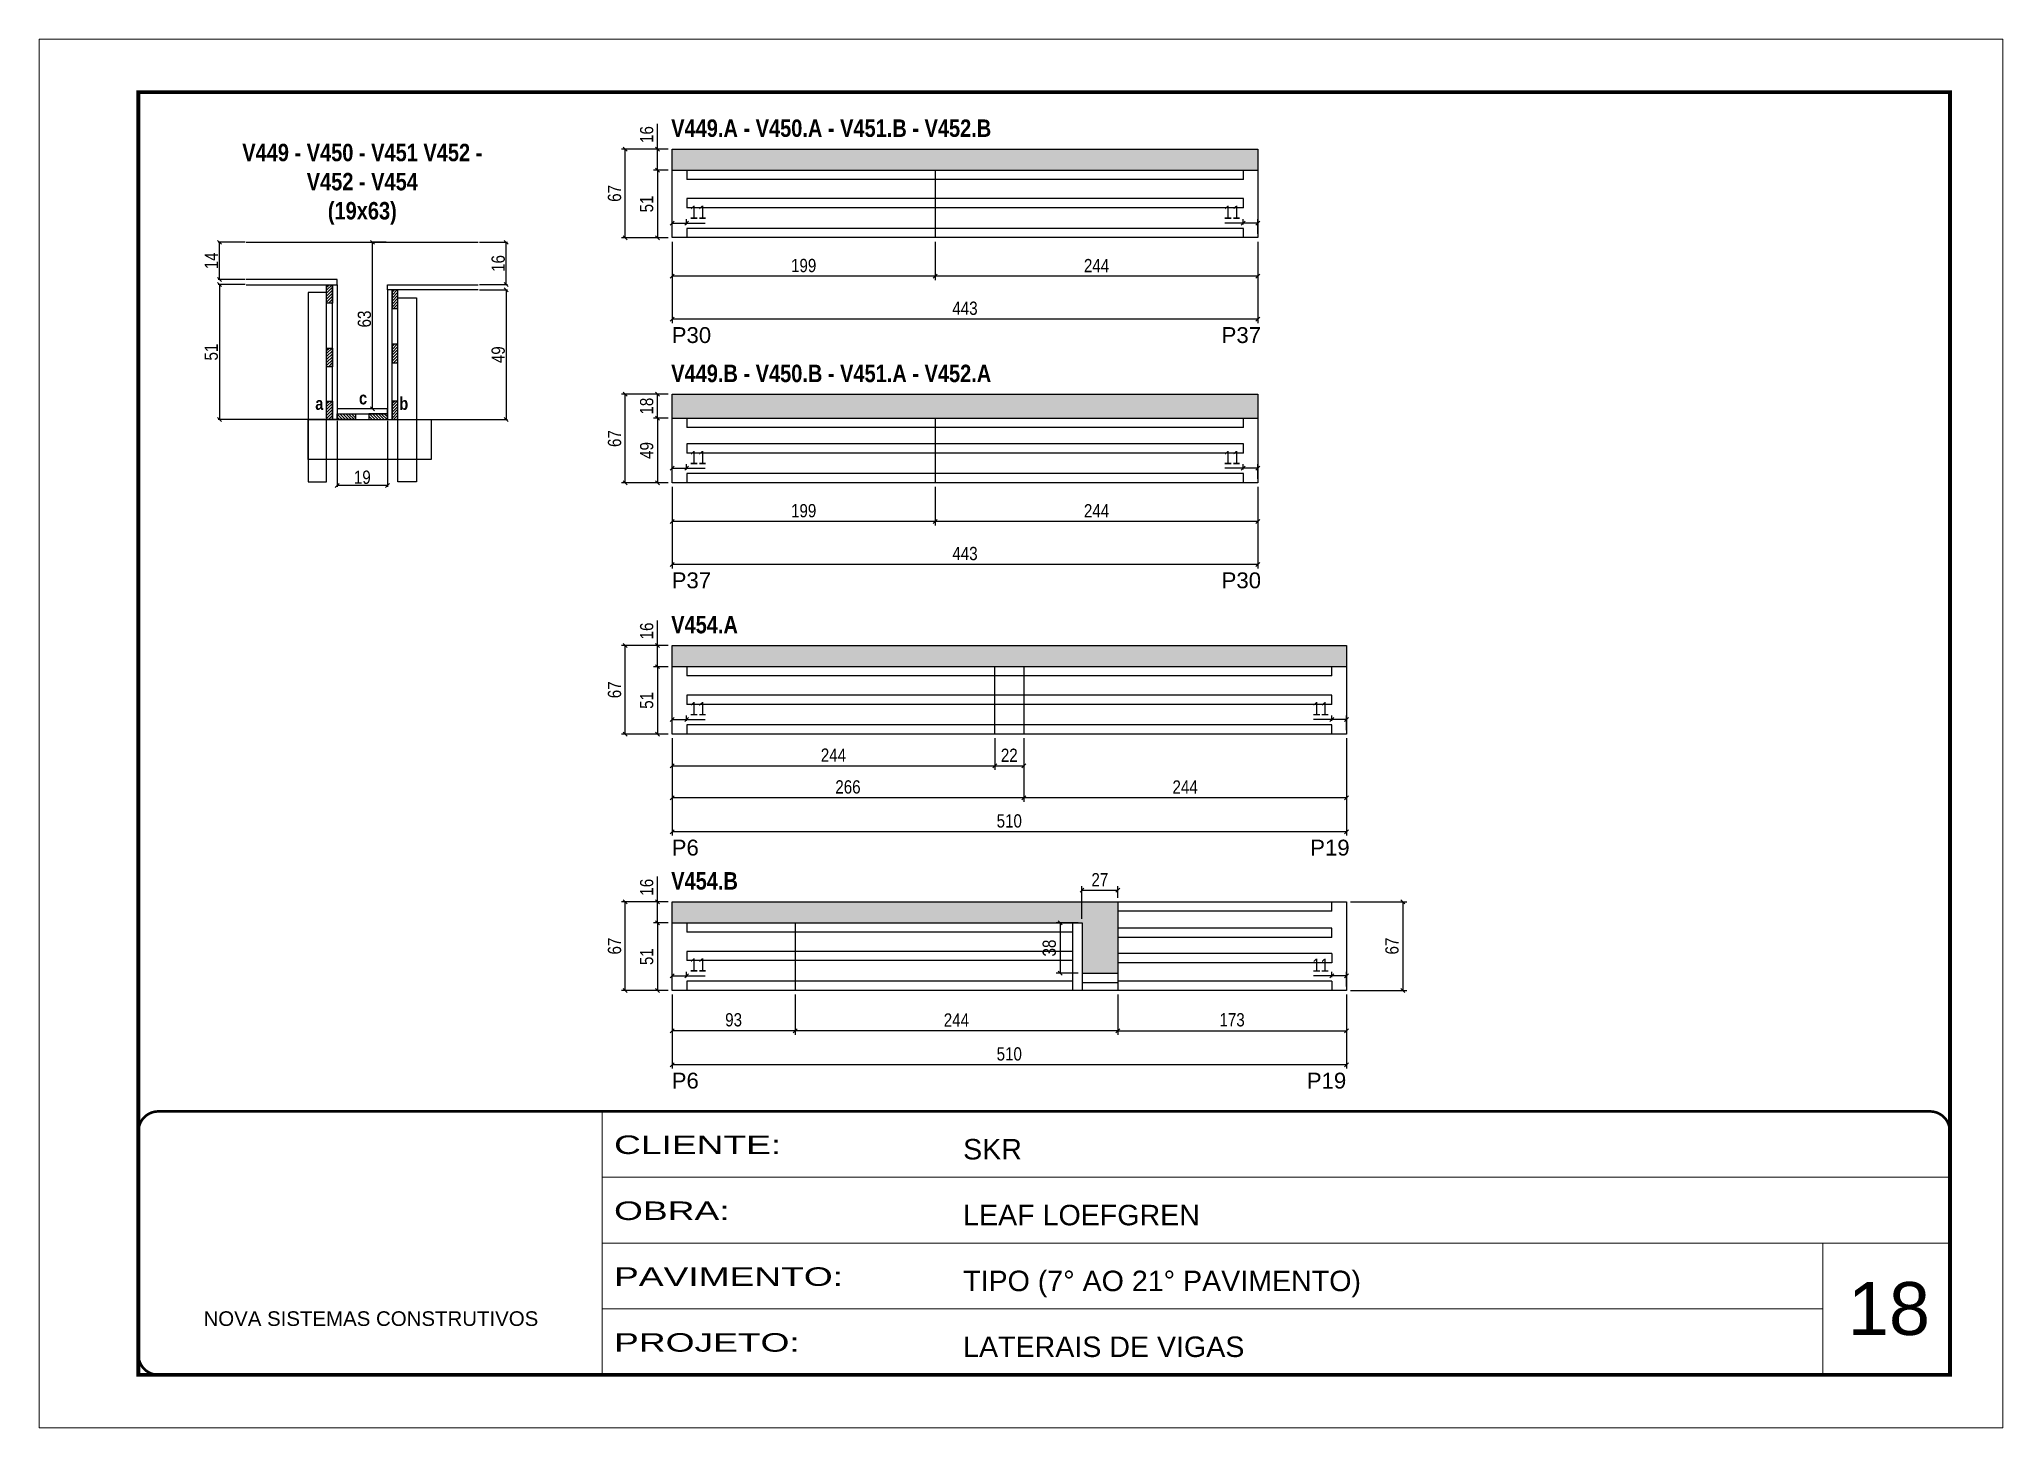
# Model space of a CAD drawing. Extents: x 3309 to 9563, y -2522 to 14608.
# Drawn here: x 4908 to 6393, y 8964 to 10014 of the extents above; entities that cross this region are included whole.
import ezdxf

# ---------------------------------------------------------------- set-up
doc = ezdxf.new("R2010")
doc.units = 0
doc.linetypes.add('CONTINUO', pattern=[0])
doc.linetypes.add('DASHED', pattern=[0.75, 0.5, -0.25])
for name, color, linetype in [('5', 5, 'Continuous'), ('COTA', 241, 'Continuous'), ('detalhes', 4, 'Continuous'), ('NOMENCLATURA', 7, 'Continuous'), ('Painéis', 200, 'Continuous'), ('SARR_2.2x7', 40, 'Continuous'), ('SARR_3.5x7', 81, 'Continuous')]:
    doc.layers.add(name, color=color, linetype=linetype)
for name, color, linetype, lineweight in [('CARIMBO', 255, 'Continuous', 9), ('CONCRETO', 251, 'Continuous', 25), ('Folhas', 255, 'Continuous', 9), ('SARRAFO DE PRESSAO', 251, 'DASHED', 9)]:
    doc.layers.add(name, color=color, linetype=linetype, lineweight=lineweight)
doc.styles.add('ARIAL', font='arial.ttf')
doc.styles.add('COTA TECNICA', font='techl___.ttf', dxfattribs={"height": 10})
doc.styles.add('COTA TECNICA 2X', font='techl___.ttf', dxfattribs={"height": 10})
doc.styles.get("Standard").update_dxf_attribs({"font": 'arial.ttf'})
doc.styles.add('TECNICA', font='techb___.ttf', dxfattribs={"height": 10})
doc.styles.add('Tecnologia', font='')
doc.styles.get('Tecnologia').set_extended_font_data('Forgotten Futurist')
doc.dimstyles.new('PAINEL', dxfattribs={"dimtxt": 10, "dimasz": 3, "dimexe": 3, "dimexo": 3, "dimgap": 3, "dimtad": 1, "dimdec": 1, "dimzin": 12, "dimdsep": 46, "dimtxsty": 'COTA TECNICA', "dimblk1": 'OBLIQUE', "dimblk2": 'OBLIQUE', "dimsah": 1, "dimcen": 0.9, "dimclrd": 4, "dimclre": 4, "dimclrt": 240, "dimadec": 1, "dimazin": 3, "dimtfac": 1, "dimtdec": 1, "dimtmove": 0, "dimatfit": 3, "dimfxl": 1, "dimtolj": 1, "dimtzin": 12, "dimarcsym": 0})
doc.dimstyles.new('SECAO', dxfattribs={"dimscale": 0.333333, "dimtxt": 5, "dimasz": 9, "dimexe": 3, "dimexo": 3, "dimgap": 3, "dimtad": 1, "dimdec": 1, "dimlfac": 0.5, "dimzin": 12, "dimdsep": 46, "dimtxsty": 'COTA TECNICA 2X', "dimblk1": 'OBLIQUE', "dimblk2": 'OBLIQUE', "dimsah": 1, "dimcen": 0.9, "dimclrd": 4, "dimclre": 4, "dimclrt": 240, "dimadec": 1, "dimazin": 3, "dimtfac": 1, "dimtdec": 1, "dimtmove": 0, "dimatfit": 3, "dimfxl": 1, "dimtolj": 1, "dimtzin": 12, "dimarcsym": 0})
pattern_1 = [(135, (38368.6903, -113786.1987), (-1.122532015, -1.122532015), [])]
pattern_2 = [(45, (-118387.018, -23495.5676), (-1.122532015, 1.122532015), [])]

msp = doc.modelspace()

# ---------------------------------------------------------------- texts
at = {"layer": '5', "linetype": 'Continuous'}
for s, p in [('P30', (5386.19, 9783.86)), ('P37', (5802.09, 9783.86)), ('P37', (5386.19, 9598.4)), ('P30', (5802.09, 9598.4)), ('P6', (5386.19, 9396.27)), ('P19', (5869.09, 9396.27)), ('P6', (5386.19, 9220.05)), ('P19', (5866.53, 9220.05))]:
    msp.add_text(s, height=12, rotation=0.00004, dxfattribs=at).set_placement(p)
at = {"layer": 'CARIMBO', "style": 'ARIAL'}
msp.add_text('18', height=40, dxfattribs=at).set_placement((6275.73, 9033.7))
at = {"layer": 'detalhes', "style": 'TECNICA'}
for s, p in [('c', (5149.7, 9737.44)), ('b', (5180.19, 9733.32)), ('a', (5116.63, 9733.33))]:
    msp.add_text(s, height=9.6, dxfattribs=at).set_placement(p)
at = {"layer": 'NOMENCLATURA', "style": 'TECNICA'}
for s, p in [('V449.A - V450.A - V451.B - V452.B', (5385.82, 9939.72)), ('V449.B - V450.B - V451.A - V452.A', (5385.82, 9754.27)), ('V454.A', (5385.82, 9564.3)), ('V454.B', (5385.82, 9370.5))]:
    msp.add_text(s, height=13.2, dxfattribs=at).set_placement(p)
at = {"layer": 'NOMENCLATURA', "insert": (5152.18, 9934.51), "char_height": 13.2, "attachment_point": 2, "style": 'TECNICA'}
msp.add_mtext_dynamic_manual_height_columns('V449 - V450 - V451 V452 - V452 - V454\\P(19x63)', width=182.9122, gutter_width=1, heights=[0], dxfattribs=at)

# ---------------------------------------------------------------- blocks, each defined once
blk = doc.blocks.new('9999999999')
at = {"color": 30, "linetype": 'CONTINUO'}
for p, q in [((98564.6, 34230.2), (98564.6, 34429.4)), ((98564.6, 34379.6), (99584, 34379.6)), ((98564.6, 34329.8), (99488, 34329.8)), ((99584, 34329.8), (99488, 34329.8)), ((99488, 34329.8), (99488, 34230.2)), ((98564.6, 34280), (99488, 34280))]:
    blk.add_line(p, q, dxfattribs=at)
at = {"color": 30, "linetype": 'CONTINUO', "const_width": 2}
blk.add_lwpolyline([(99584, 34230.2), (99584, 34414.4, 0.414214), (99569, 34429.4), (98229, 34429.4, 0.414214), (98214, 34414.4), (98214, 34245.2, 0.414214), (98229, 34230.2), (99584, 34230.2)], format="xyb", dxfattribs=at)
at = {"layer": 'Folhas'}
blk.add_lwpolyline([(98139, 34190.2), (99624, 34190.2), (99624, 35240.2), (98139, 35240.2)], close=True, dxfattribs=at)
at = {"layer": 'Folhas', "color": 30, "const_width": 3}
blk.add_lwpolyline([(98214, 34230.2), (99584, 34230.2), (99584, 35200.2), (98214, 35200.2)], close=True, dxfattribs=at)
at = {"color": 7, "linetype": 'Continuous', "ltscale": 5, "style": 'ARIAL'}
for s, height, p in [('SKR', 15.48, (98837.7, 34393.1)), ('LEAF LOEFGREN', 15.483, (98837.7, 34343.3)), ('TIPO (7° AO 21° PAVIMENTO)', 15.483, (98837.7, 34293.5)), ('NOVA SISTEMAS CONSTRUTIVOS', 11.059, (98263.2, 34267.2)), ('LATERAIS DE VIGAS', 15.483, (98837.7, 34243.7))]:
    blk.add_text(s, height=height, dxfattribs=at).set_placement(p)
at = {"layer": 'Folhas', "color": 7, "style": 'Tecnologia', "width": 1.5}
for s, p in [('CLIENTE:', (98573.7, 34397.2)), ('OBRA:', (98573.7, 34347.3)), ('PAVIMENTO:', (98573.7, 34297.5)), ('PROJETO:', (98573.7, 34247.7))]:
    blk.add_text(s, height=14, dxfattribs=at).set_placement(p)
blk = doc.blocks.new('_Oblique')
at = {"color": 0, "linetype": 'ByBlock', "lineweight": -2}
blk.add_line((-0.5, -0.5), (0.5, 0.5), dxfattribs=at)
blk = doc.blocks.new('*D1801')
at = {"layer": 'COTA', "color": 4, "lineweight": -2, "transparency": 16777216}
for p, q in [((5133.2, 9725), (5133.2, 9675.2)), ((5171.2, 9725), (5171.2, 9675.2)), ((5171.2, 9676.2), (5133.2, 9676.2))]:
    blk.add_line(p, q, dxfattribs=at)
at = {"layer": 'Defpoints', "color": 0, "transparency": 16777216}
for p in [(5133.2, 9726), (5171.2, 9726), (5133.2, 9676.2)]:
    blk.add_point(p, dxfattribs=at)
at = {"layer": 'COTA', "color": 4, "lineweight": -2, "transparency": 16777216, "xscale": 3, "yscale": 3, "zscale": 3, "rotation": 180}
blk.add_blockref('_Oblique', (5133.2, 9676.2), dxfattribs=at)
at = {"layer": 'COTA', "color": 4, "lineweight": -2, "transparency": 16777216, "xscale": 3, "yscale": 3, "zscale": 3}
blk.add_blockref('_Oblique', (5171.2, 9676.2), dxfattribs=at)
at = {"layer": 'COTA', "color": 240, "transparency": 16777216, "insert": (5152.2, 9682.3), "char_height": 10, "attachment_point": 5, "style": 'COTA TECNICA 2X'}
blk.add_mtext('\\A1;19', dxfattribs=at)
blk = doc.blocks.new('*D1802')
at = {"layer": 'COTA', "color": 4, "lineweight": -2, "transparency": 16777216}
for p, q in [((5063.5, 9828), (5043.1, 9828)), ((5044.1, 9828), (5044.1, 9726)), ((5124.2, 9726), (5043.1, 9726))]:
    blk.add_line(p, q, dxfattribs=at)
at = {"layer": 'Defpoints', "color": 0, "transparency": 16777216}
for p in [(5064.5, 9828), (5044.1, 9726), (5125.2, 9726, 0)]:
    blk.add_point(p, dxfattribs=at)
at = {"layer": 'COTA', "color": 4, "lineweight": -2, "transparency": 16777216, "xscale": 3, "yscale": 3, "zscale": 3}
for p, rotation in [((5044.1, 9828), 90), ((5044.1, 9726), 270)]:
    blk.add_blockref('_Oblique', p, dxfattribs=dict(at, rotation=rotation))
at = {"layer": 'COTA', "color": 240, "transparency": 16777216, "insert": (5038, 9777), "char_height": 10, "attachment_point": 5, "rotation": 90, "style": 'COTA TECNICA 2X'}
blk.add_mtext('\\A1;51', dxfattribs=at)
blk = doc.blocks.new('*D1803')
at = {"layer": 'COTA', "color": 4, "lineweight": -2, "transparency": 16777216}
for p, q in [((5240.9, 9824), (5262.1, 9824)), ((5261.1, 9824), (5261.1, 9726)), ((5180.2, 9726), (5262.1, 9726))]:
    blk.add_line(p, q, dxfattribs=at)
at = {"layer": 'Defpoints', "color": 0, "transparency": 16777216}
for p in [(5239.9, 9824), (5179.2, 9726, 0), (5261.1, 9726)]:
    blk.add_point(p, dxfattribs=at)
at = {"layer": 'COTA', "color": 4, "lineweight": -2, "transparency": 16777216, "xscale": 3, "yscale": 3, "zscale": 3}
for p, rotation in [((5261.1, 9824), 90), ((5261.1, 9726), 270)]:
    blk.add_blockref('_Oblique', p, dxfattribs=dict(at, rotation=rotation))
at = {"layer": 'COTA', "color": 240, "transparency": 16777216, "insert": (5255, 9775), "char_height": 10, "attachment_point": 5, "rotation": 90, "style": 'COTA TECNICA 2X'}
blk.add_mtext('\\A1;49', dxfattribs=at)
blk = doc.blocks.new('*D1804')
at = {"layer": 'COTA', "color": 4, "lineweight": -2, "transparency": 16777216}
for p, q in [((5170.2, 9860), (5159, 9860)), ((5160, 9734), (5160, 9860)), ((5170.2, 9734), (5159, 9734))]:
    blk.add_line(p, q, dxfattribs=at)
at = {"layer": 'Defpoints', "color": 0, "transparency": 16777216}
for p in [(5160, 9860), (5171.2, 9860), (5171.2, 9734)]:
    blk.add_point(p, dxfattribs=at)
at = {"layer": 'COTA', "color": 4, "lineweight": -2, "transparency": 16777216, "xscale": 3, "yscale": 3, "zscale": 3}
for p, rotation in [((5160, 9860), 90), ((5160, 9734), 270)]:
    blk.add_blockref('_Oblique', p, dxfattribs=dict(at, rotation=rotation))
at = {"layer": 'COTA', "color": 240, "transparency": 16777216, "insert": (5153.8, 9802), "char_height": 10, "attachment_point": 5, "rotation": 90, "style": 'COTA TECNICA 2X'}
blk.add_mtext('\\A1;63', dxfattribs=at)
blk = doc.blocks.new('*D1805')
at = {"layer": 'COTA', "color": 4, "lineweight": -2, "transparency": 16777216}
for p, q in [((5240.9, 9860), (5262.1, 9860)), ((5261.1, 9828), (5261.1, 9860)), ((5240.9, 9828), (5262.1, 9828))]:
    blk.add_line(p, q, dxfattribs=at)
at = {"layer": 'Defpoints', "color": 0, "transparency": 16777216}
for p in [(5239.9, 9860), (5261.1, 9860), (5239.9, 9828)]:
    blk.add_point(p, dxfattribs=at)
at = {"layer": 'COTA', "color": 4, "lineweight": -2, "transparency": 16777216, "xscale": 3, "yscale": 3, "zscale": 3}
for p, rotation in [((5261.1, 9860), 90), ((5261.1, 9828), 270)]:
    blk.add_blockref('_Oblique', p, dxfattribs=dict(at, rotation=rotation))
at = {"layer": 'COTA', "color": 240, "transparency": 16777216, "insert": (5255, 9844), "char_height": 10, "attachment_point": 5, "rotation": 90, "style": 'COTA TECNICA 2X'}
blk.add_mtext('\\A1;16', dxfattribs=at)
blk = doc.blocks.new('*D1806')
at = {"layer": 'COTA', "color": 4, "lineweight": -2, "transparency": 16777216}
for p, q in [((5063.5, 9860), (5043.1, 9860)), ((5044.1, 9832), (5044.1, 9860)), ((5063.5, 9832), (5043.1, 9832))]:
    blk.add_line(p, q, dxfattribs=at)
at = {"layer": 'Defpoints', "color": 0, "transparency": 16777216}
for p in [(5044.1, 9860), (5064.5, 9860), (5064.5, 9832)]:
    blk.add_point(p, dxfattribs=at)
at = {"layer": 'COTA', "color": 4, "lineweight": -2, "transparency": 16777216, "xscale": 3, "yscale": 3, "zscale": 3}
for p, rotation in [((5044.1, 9860), 90), ((5044.1, 9832), 270)]:
    blk.add_blockref('_Oblique', p, dxfattribs=dict(at, rotation=rotation))
at = {"layer": 'COTA', "color": 240, "transparency": 16777216, "insert": (5038, 9846), "char_height": 10, "attachment_point": 5, "rotation": 90, "style": 'COTA TECNICA 2X'}
blk.add_mtext('\\A1;14', dxfattribs=at)
blk = doc.blocks.new('*D1807')
at = {"layer": 'COTA', "color": 4, "lineweight": -2, "transparency": 16777216}
for p, q in [((5386.5, 9860.5), (5386.5, 9798.9)), ((5829.5, 9860.5), (5829.5, 9798.9)), ((5829.5, 9801.9), (5386.5, 9801.9))]:
    blk.add_line(p, q, dxfattribs=at)
at = {"layer": 'Defpoints', "color": 0, "transparency": 16777216}
for p in [(5386.5, 9863.5), (5829.5, 9863.5), (5386.5, 9801.9)]:
    blk.add_point(p, dxfattribs=at)
at = {"layer": 'COTA', "color": 4, "lineweight": -2, "transparency": 16777216, "xscale": 3, "yscale": 3, "zscale": 3, "rotation": 180}
blk.add_blockref('_Oblique', (5386.5, 9801.9), dxfattribs=at)
at = {"layer": 'COTA', "color": 4, "lineweight": -2, "transparency": 16777216, "xscale": 3, "yscale": 3, "zscale": 3}
blk.add_blockref('_Oblique', (5829.5, 9801.9), dxfattribs=at)
at = {"layer": 'COTA', "color": 240, "transparency": 16777216, "insert": (5608, 9810.1), "char_height": 10, "attachment_point": 5, "style": 'COTA TECNICA'}
blk.add_mtext('\\A1;443', dxfattribs=at)
blk = doc.blocks.new('*D1808')
at = {"layer": 'COTA', "color": 4, "lineweight": -2, "transparency": 16777216}
for p, q in [((5585.5, 9860.5), (5585.5, 9831.4)), ((5829.5, 9860.5), (5829.5, 9831.4)), ((5829.5, 9834.4), (5585.5, 9834.4))]:
    blk.add_line(p, q, dxfattribs=at)
at = {"layer": 'Defpoints', "color": 0, "transparency": 16777216}
for p in [(5585.5, 9863.5), (5829.5, 9863.5), (5585.5, 9834.4)]:
    blk.add_point(p, dxfattribs=at)
at = {"layer": 'COTA', "color": 4, "lineweight": -2, "transparency": 16777216, "xscale": 3, "yscale": 3, "zscale": 3, "rotation": 180}
blk.add_blockref('_Oblique', (5585.5, 9834.4), dxfattribs=at)
at = {"layer": 'COTA', "color": 4, "lineweight": -2, "transparency": 16777216, "xscale": 3, "yscale": 3, "zscale": 3}
blk.add_blockref('_Oblique', (5829.5, 9834.4), dxfattribs=at)
at = {"layer": 'COTA', "color": 240, "transparency": 16777216, "insert": (5707.5, 9842.4), "char_height": 10, "attachment_point": 5, "style": 'COTA TECNICA'}
blk.add_mtext('\\A1;244', dxfattribs=at)
blk = doc.blocks.new('*D1809')
at = {"layer": 'COTA', "color": 4, "lineweight": -2, "transparency": 16777216}
for p, q in [((5386.5, 9860.5), (5386.5, 9831.4)), ((5585.5, 9860.5), (5585.5, 9831.4)), ((5585.5, 9834.4), (5386.5, 9834.4))]:
    blk.add_line(p, q, dxfattribs=at)
at = {"layer": 'Defpoints', "color": 0, "transparency": 16777216}
for p in [(5386.5, 9863.5), (5585.5, 9863.5), (5386.5, 9834.4)]:
    blk.add_point(p, dxfattribs=at)
at = {"layer": 'COTA', "color": 4, "lineweight": -2, "transparency": 16777216, "xscale": 3, "yscale": 3, "zscale": 3, "rotation": 180}
blk.add_blockref('_Oblique', (5386.5, 9834.4), dxfattribs=at)
at = {"layer": 'COTA', "color": 4, "lineweight": -2, "transparency": 16777216, "xscale": 3, "yscale": 3, "zscale": 3}
blk.add_blockref('_Oblique', (5585.5, 9834.4), dxfattribs=at)
at = {"layer": 'COTA', "color": 240, "transparency": 16777216, "insert": (5486, 9842.4), "char_height": 10, "attachment_point": 5, "style": 'COTA TECNICA'}
blk.add_mtext('\\A1;199', dxfattribs=at)
blk = doc.blocks.new('*D1810')
at = {"layer": 'COTA', "color": 4, "lineweight": -2, "transparency": 16777216}
for p, q in [((5383.5, 9914.5), (5372.4, 9914.5)), ((5375.4, 9914.5), (5375.4, 9863.5)), ((5383.5, 9863.5), (5372.4, 9863.5))]:
    blk.add_line(p, q, dxfattribs=at)
at = {"layer": 'Defpoints', "color": 0, "transparency": 16777216}
for p in [(5386.5, 9914.5), (5375.4, 9863.5), (5386.5, 9863.5)]:
    blk.add_point(p, dxfattribs=at)
at = {"layer": 'COTA', "color": 4, "lineweight": -2, "transparency": 16777216, "xscale": 3, "yscale": 3, "zscale": 3}
for p, rotation in [((5375.4, 9914.5), 90), ((5375.4, 9863.5), 270)]:
    blk.add_blockref('_Oblique', p, dxfattribs=dict(at, rotation=rotation))
at = {"layer": 'COTA', "color": 240, "transparency": 16777216, "insert": (5367.3, 9889), "char_height": 10, "attachment_point": 5, "rotation": 90, "style": 'COTA TECNICA'}
blk.add_mtext('\\A1;51', dxfattribs=at)
blk = doc.blocks.new('*D1812')
at = {"layer": 'COTA', "color": 4, "lineweight": -2, "transparency": 16777216}
for p, q in [((5375.4, 9930.5), (5375.4, 9949.6)), ((5383.5, 9930.5), (5372.4, 9930.5)), ((5375.4, 9914.5), (5375.4, 9930.5)), ((5383.5, 9914.5), (5372.4, 9914.5))]:
    blk.add_line(p, q, dxfattribs=at)
at = {"layer": 'Defpoints', "color": 0, "transparency": 16777216}
for p in [(5375.4, 9930.5), (5386.5, 9930.5), (5386.5, 9914.5)]:
    blk.add_point(p, dxfattribs=at)
at = {"layer": 'COTA', "color": 4, "lineweight": -2, "transparency": 16777216, "xscale": 3, "yscale": 3, "zscale": 3}
for p, rotation in [((5375.4, 9930.5), 90), ((5375.4, 9914.5), 270)]:
    blk.add_blockref('_Oblique', p, dxfattribs=dict(at, rotation=rotation))
at = {"layer": 'COTA', "color": 240, "transparency": 16777216, "insert": (5367.3, 9941.5), "char_height": 10, "attachment_point": 5, "rotation": 90, "style": 'COTA TECNICA'}
blk.add_mtext('\\A1;16', dxfattribs=at)
blk = doc.blocks.new('*D1813')
at = {"layer": 'COTA', "color": 4, "lineweight": -2, "transparency": 16777216}
for p, q in [((5383.5, 9930.5), (5348.1, 9930.5)), ((5351.1, 9863.5), (5351.1, 9930.5)), ((5383.5, 9863.5), (5348.1, 9863.5))]:
    blk.add_line(p, q, dxfattribs=at)
at = {"layer": 'Defpoints', "color": 0, "transparency": 16777216}
for p in [(5351.1, 9930.5), (5386.5, 9930.5), (5386.5, 9863.5)]:
    blk.add_point(p, dxfattribs=at)
at = {"layer": 'COTA', "color": 4, "lineweight": -2, "transparency": 16777216, "xscale": 3, "yscale": 3, "zscale": 3}
for p, rotation in [((5351.1, 9930.5), 90), ((5351.1, 9863.5), 270)]:
    blk.add_blockref('_Oblique', p, dxfattribs=dict(at, rotation=rotation))
at = {"layer": 'COTA', "color": 240, "transparency": 16777216, "insert": (5343, 9897), "char_height": 10, "attachment_point": 5, "rotation": 90, "style": 'COTA TECNICA'}
blk.add_mtext('\\A1;67', dxfattribs=at)
blk = doc.blocks.new('*D1814')
at = {"layer": 'COTA', "color": 4, "lineweight": -2, "transparency": 16777216}
for p, q in [((5386.5, 9866.5), (5386.5, 9877.6)), ((5397.5, 9873.5), (5397.5, 9877.6)), ((5386.5, 9874.6), (5397.5, 9874.6)), ((5397.5, 9874.6), (5411.6, 9874.6))]:
    blk.add_line(p, q, dxfattribs=at)
at = {"layer": 'Defpoints', "color": 0, "transparency": 16777216}
for p in [(5386.5, 9863.5), (5397.5, 9874.6), (5397.5, 9870.5)]:
    blk.add_point(p, dxfattribs=at)
at = {"layer": 'COTA', "color": 4, "lineweight": -2, "transparency": 16777216, "xscale": 3, "yscale": 3, "zscale": 3, "rotation": 180}
blk.add_blockref('_Oblique', (5386.5, 9874.6), dxfattribs=at)
at = {"layer": 'COTA', "color": 4, "lineweight": -2, "transparency": 16777216, "xscale": 3, "yscale": 3, "zscale": 3}
blk.add_blockref('_Oblique', (5397.5, 9874.6), dxfattribs=at)
at = {"layer": 'COTA', "color": 240, "transparency": 16777216, "insert": (5406.1, 9882.7), "char_height": 10, "attachment_point": 5, "style": 'COTA TECNICA'}
blk.add_mtext('\\A1;11', dxfattribs=at)
blk = doc.blocks.new('*D1816')
at = {"layer": 'COTA', "color": 4, "lineweight": -2, "transparency": 16777216}
for p, q in [((5386.5, 9675.1), (5386.5, 9613.4)), ((5829.5, 9675.1), (5829.5, 9613.4)), ((5829.5, 9616.4), (5386.5, 9616.4))]:
    blk.add_line(p, q, dxfattribs=at)
at = {"layer": 'Defpoints', "color": 0, "transparency": 16777216}
for p in [(5386.5, 9678.1), (5829.5, 9678.1), (5386.5, 9616.4)]:
    blk.add_point(p, dxfattribs=at)
at = {"layer": 'COTA', "color": 4, "lineweight": -2, "transparency": 16777216, "xscale": 3, "yscale": 3, "zscale": 3, "rotation": 180}
blk.add_blockref('_Oblique', (5386.5, 9616.4), dxfattribs=at)
at = {"layer": 'COTA', "color": 4, "lineweight": -2, "transparency": 16777216, "xscale": 3, "yscale": 3, "zscale": 3}
blk.add_blockref('_Oblique', (5829.5, 9616.4), dxfattribs=at)
at = {"layer": 'COTA', "color": 240, "transparency": 16777216, "insert": (5608, 9624.6), "char_height": 10, "attachment_point": 5, "style": 'COTA TECNICA'}
blk.add_mtext('\\A1;443', dxfattribs=at)
blk = doc.blocks.new('*D1817')
at = {"layer": 'COTA', "color": 4, "lineweight": -2, "transparency": 16777216}
for p, q in [((5585.5, 9675.1), (5585.5, 9645.9)), ((5829.5, 9675.1), (5829.5, 9645.9)), ((5829.5, 9648.9), (5585.5, 9648.9))]:
    blk.add_line(p, q, dxfattribs=at)
at = {"layer": 'Defpoints', "color": 0, "transparency": 16777216}
for p in [(5585.5, 9678.1), (5829.5, 9678.1), (5585.5, 9648.9)]:
    blk.add_point(p, dxfattribs=at)
at = {"layer": 'COTA', "color": 4, "lineweight": -2, "transparency": 16777216, "xscale": 3, "yscale": 3, "zscale": 3, "rotation": 180}
blk.add_blockref('_Oblique', (5585.5, 9648.9), dxfattribs=at)
at = {"layer": 'COTA', "color": 4, "lineweight": -2, "transparency": 16777216, "xscale": 3, "yscale": 3, "zscale": 3}
blk.add_blockref('_Oblique', (5829.5, 9648.9), dxfattribs=at)
at = {"layer": 'COTA', "color": 240, "transparency": 16777216, "insert": (5707.5, 9657), "char_height": 10, "attachment_point": 5, "style": 'COTA TECNICA'}
blk.add_mtext('\\A1;244', dxfattribs=at)
blk = doc.blocks.new('*D1818')
at = {"layer": 'COTA', "color": 4, "lineweight": -2, "transparency": 16777216}
for p, q in [((5386.5, 9675.1), (5386.5, 9645.9)), ((5585.5, 9675.1), (5585.5, 9645.9)), ((5585.5, 9648.9), (5386.5, 9648.9))]:
    blk.add_line(p, q, dxfattribs=at)
at = {"layer": 'Defpoints', "color": 0, "transparency": 16777216}
for p in [(5386.5, 9678.1), (5585.5, 9678.1), (5386.5, 9648.9)]:
    blk.add_point(p, dxfattribs=at)
at = {"layer": 'COTA', "color": 4, "lineweight": -2, "transparency": 16777216, "xscale": 3, "yscale": 3, "zscale": 3, "rotation": 180}
blk.add_blockref('_Oblique', (5386.5, 9648.9), dxfattribs=at)
at = {"layer": 'COTA', "color": 4, "lineweight": -2, "transparency": 16777216, "xscale": 3, "yscale": 3, "zscale": 3}
blk.add_blockref('_Oblique', (5585.5, 9648.9), dxfattribs=at)
at = {"layer": 'COTA', "color": 240, "transparency": 16777216, "insert": (5486, 9657), "char_height": 10, "attachment_point": 5, "style": 'COTA TECNICA'}
blk.add_mtext('\\A1;199', dxfattribs=at)
blk = doc.blocks.new('*D1819')
at = {"layer": 'COTA', "color": 4, "lineweight": -2, "transparency": 16777216}
for p, q in [((5383.5, 9727.1), (5372.4, 9727.1)), ((5375.4, 9727.1), (5375.4, 9678.1)), ((5383.5, 9678.1), (5372.4, 9678.1))]:
    blk.add_line(p, q, dxfattribs=at)
at = {"layer": 'Defpoints', "color": 0, "transparency": 16777216}
for p in [(5386.5, 9727.1), (5375.4, 9678.1), (5386.5, 9678.1)]:
    blk.add_point(p, dxfattribs=at)
at = {"layer": 'COTA', "color": 4, "lineweight": -2, "transparency": 16777216, "xscale": 3, "yscale": 3, "zscale": 3}
for p, rotation in [((5375.4, 9727.1), 90), ((5375.4, 9678.1), 270)]:
    blk.add_blockref('_Oblique', p, dxfattribs=dict(at, rotation=rotation))
at = {"layer": 'COTA', "color": 240, "transparency": 16777216, "insert": (5367.3, 9702.6), "char_height": 10, "attachment_point": 5, "rotation": 90, "style": 'COTA TECNICA'}
blk.add_mtext('\\A1;49', dxfattribs=at)
blk = doc.blocks.new('*D1820')
at = {"layer": 'COTA', "color": 4, "lineweight": -2, "transparency": 16777216}
for p, q in [((5383.5, 9745.1), (5372.4, 9745.1)), ((5375.4, 9727.1), (5375.4, 9745.1)), ((5383.5, 9727.1), (5372.4, 9727.1))]:
    blk.add_line(p, q, dxfattribs=at)
at = {"layer": 'Defpoints', "color": 0, "transparency": 16777216}
for p in [(5375.4, 9745.1), (5386.5, 9745.1), (5386.5, 9727.1)]:
    blk.add_point(p, dxfattribs=at)
at = {"layer": 'COTA', "color": 4, "lineweight": -2, "transparency": 16777216, "xscale": 3, "yscale": 3, "zscale": 3}
for p, rotation in [((5375.4, 9745.1), 90), ((5375.4, 9727.1), 270)]:
    blk.add_blockref('_Oblique', p, dxfattribs=dict(at, rotation=rotation))
at = {"layer": 'COTA', "color": 240, "transparency": 16777216, "insert": (5367.3, 9736.1), "char_height": 10, "attachment_point": 5, "rotation": 90, "style": 'COTA TECNICA'}
blk.add_mtext('\\A1;18', dxfattribs=at)
blk = doc.blocks.new('*D1821')
at = {"layer": 'COTA', "color": 4, "lineweight": -2, "transparency": 16777216}
for p, q in [((5383.5, 9745.1), (5348.1, 9745.1)), ((5351.1, 9678.1), (5351.1, 9745.1)), ((5383.5, 9678.1), (5348.1, 9678.1))]:
    blk.add_line(p, q, dxfattribs=at)
at = {"layer": 'Defpoints', "color": 0, "transparency": 16777216}
for p in [(5351.1, 9745.1), (5386.5, 9745.1), (5386.5, 9678.1)]:
    blk.add_point(p, dxfattribs=at)
at = {"layer": 'COTA', "color": 4, "lineweight": -2, "transparency": 16777216, "xscale": 3, "yscale": 3, "zscale": 3}
for p, rotation in [((5351.1, 9745.1), 90), ((5351.1, 9678.1), 270)]:
    blk.add_blockref('_Oblique', p, dxfattribs=dict(at, rotation=rotation))
at = {"layer": 'COTA', "color": 240, "transparency": 16777216, "insert": (5343, 9711.6), "char_height": 10, "attachment_point": 5, "rotation": 90, "style": 'COTA TECNICA'}
blk.add_mtext('\\A1;67', dxfattribs=at)
blk = doc.blocks.new('*D1815')
at = {"layer": 'COTA', "color": 4, "lineweight": -2, "transparency": 16777216}
for p, q in [((5386.5, 9681.1), (5386.5, 9692.2)), ((5386.5, 9689.2), (5397.5, 9689.2)), ((5397.5, 9688.1), (5397.5, 9692.2)), ((5397.5, 9689.2), (5411.6, 9689.2))]:
    blk.add_line(p, q, dxfattribs=at)
at = {"layer": 'Defpoints', "color": 0, "transparency": 16777216}
for p in [(5397.5, 9689.2), (5397.5, 9685.1), (5386.5, 9678.1)]:
    blk.add_point(p, dxfattribs=at)
at = {"layer": 'COTA', "color": 4, "lineweight": -2, "transparency": 16777216, "xscale": 3, "yscale": 3, "zscale": 3, "rotation": 180}
blk.add_blockref('_Oblique', (5386.5, 9689.2), dxfattribs=at)
at = {"layer": 'COTA', "color": 4, "lineweight": -2, "transparency": 16777216, "xscale": 3, "yscale": 3, "zscale": 3}
blk.add_blockref('_Oblique', (5397.5, 9689.2), dxfattribs=at)
at = {"layer": 'COTA', "color": 240, "transparency": 16777216, "insert": (5406.1, 9697.2), "char_height": 10, "attachment_point": 5, "style": 'COTA TECNICA'}
blk.add_mtext('\\A1;11', dxfattribs=at)
blk = doc.blocks.new('*D1836')
at = {"layer": 'COTA', "color": 4, "lineweight": -2, "transparency": 16777216}
for p, q in [((5818.5, 9873.5), (5818.5, 9877.6)), ((5829.5, 9866.5), (5829.5, 9877.6)), ((5818.5, 9874.6), (5804.5, 9874.6)), ((5829.5, 9874.6), (5818.5, 9874.6))]:
    blk.add_line(p, q, dxfattribs=at)
at = {"layer": 'Defpoints', "color": 0, "transparency": 16777216}
for p in [(5818.5, 9874.6), (5818.5, 9870.5), (5829.5, 9863.5)]:
    blk.add_point(p, dxfattribs=at)
at = {"layer": 'COTA', "color": 4, "lineweight": -2, "transparency": 16777216, "xscale": 3, "yscale": 3, "zscale": 3, "rotation": 180}
blk.add_blockref('_Oblique', (5818.5, 9874.6), dxfattribs=at)
at = {"layer": 'COTA', "color": 4, "lineweight": -2, "transparency": 16777216, "xscale": 3, "yscale": 3, "zscale": 3}
blk.add_blockref('_Oblique', (5829.5, 9874.6), dxfattribs=at)
at = {"layer": 'COTA', "color": 240, "transparency": 16777216, "insert": (5810, 9882.7), "char_height": 10, "attachment_point": 5, "style": 'COTA TECNICA'}
blk.add_mtext('\\A1;11', dxfattribs=at)
blk = doc.blocks.new('*D1837')
at = {"layer": 'COTA', "color": 4, "lineweight": -2, "transparency": 16777216}
for p, q in [((5818.5, 9689.2), (5804.5, 9689.2)), ((5818.5, 9688.1), (5818.5, 9692.2)), ((5829.5, 9689.2), (5818.5, 9689.2)), ((5829.5, 9681.1), (5829.5, 9692.2))]:
    blk.add_line(p, q, dxfattribs=at)
at = {"layer": 'Defpoints', "color": 0, "transparency": 16777216}
for p in [(5818.5, 9689.2), (5818.5, 9685.1), (5829.5, 9678.1)]:
    blk.add_point(p, dxfattribs=at)
at = {"layer": 'COTA', "color": 4, "lineweight": -2, "transparency": 16777216, "xscale": 3, "yscale": 3, "zscale": 3, "rotation": 180}
blk.add_blockref('_Oblique', (5818.5, 9689.2), dxfattribs=at)
at = {"layer": 'COTA', "color": 4, "lineweight": -2, "transparency": 16777216, "xscale": 3, "yscale": 3, "zscale": 3}
blk.add_blockref('_Oblique', (5829.5, 9689.2), dxfattribs=at)
at = {"layer": 'COTA', "color": 240, "transparency": 16777216, "insert": (5810, 9697.2), "char_height": 10, "attachment_point": 5, "style": 'COTA TECNICA'}
blk.add_mtext('\\A1;11', dxfattribs=at)
blk = doc.blocks.new('*D1873')
at = {"layer": 'COTA', "color": 4, "lineweight": -2, "transparency": 16777216}
for p, q in [((5386.5, 9485.1), (5386.5, 9411.3)), ((5896.5, 9485.1), (5896.5, 9411.3)), ((5896.5, 9414.3), (5386.5, 9414.3))]:
    blk.add_line(p, q, dxfattribs=at)
at = {"layer": 'Defpoints', "color": 0, "transparency": 16777216}
for p in [(5386.5, 9488.1), (5896.5, 9488.1), (5386.5, 9414.3)]:
    blk.add_point(p, dxfattribs=at)
at = {"layer": 'COTA', "color": 4, "lineweight": -2, "transparency": 16777216, "xscale": 3, "yscale": 3, "zscale": 3, "rotation": 180}
blk.add_blockref('_Oblique', (5386.5, 9414.3), dxfattribs=at)
at = {"layer": 'COTA', "color": 4, "lineweight": -2, "transparency": 16777216, "xscale": 3, "yscale": 3, "zscale": 3}
blk.add_blockref('_Oblique', (5896.5, 9414.3), dxfattribs=at)
at = {"layer": 'COTA', "color": 240, "transparency": 16777216, "insert": (5641.5, 9422.4), "char_height": 10, "attachment_point": 5, "style": 'COTA TECNICA'}
blk.add_mtext('\\A1;510', dxfattribs=at)
blk = doc.blocks.new('*D1874')
at = {"layer": 'COTA', "color": 4, "lineweight": -2, "transparency": 16777216}
for p, q in [((5652.5, 9485.1), (5652.5, 9437)), ((5896.5, 9485.1), (5896.5, 9437)), ((5896.5, 9440), (5652.5, 9440))]:
    blk.add_line(p, q, dxfattribs=at)
at = {"layer": 'Defpoints', "color": 0, "transparency": 16777216}
for p in [(5652.5, 9488.1), (5896.5, 9488.1), (5652.5, 9440)]:
    blk.add_point(p, dxfattribs=at)
at = {"layer": 'COTA', "color": 4, "lineweight": -2, "transparency": 16777216, "xscale": 3, "yscale": 3, "zscale": 3, "rotation": 180}
blk.add_blockref('_Oblique', (5652.5, 9440), dxfattribs=at)
at = {"layer": 'COTA', "color": 4, "lineweight": -2, "transparency": 16777216, "xscale": 3, "yscale": 3, "zscale": 3}
blk.add_blockref('_Oblique', (5896.5, 9440), dxfattribs=at)
at = {"layer": 'COTA', "color": 240, "transparency": 16777216, "insert": (5774.5, 9448.1), "char_height": 10, "attachment_point": 5, "style": 'COTA TECNICA'}
blk.add_mtext('\\A1;244', dxfattribs=at)
blk = doc.blocks.new('*D1875')
at = {"layer": 'COTA', "color": 4, "lineweight": -2, "transparency": 16777216}
for p, q in [((5386.5, 9485.1), (5386.5, 9437)), ((5652.5, 9485.1), (5652.5, 9437)), ((5652.5, 9440), (5386.5, 9440))]:
    blk.add_line(p, q, dxfattribs=at)
at = {"layer": 'Defpoints', "color": 0, "transparency": 16777216}
for p in [(5386.5, 9488.1), (5652.5, 9488.1), (5386.5, 9440)]:
    blk.add_point(p, dxfattribs=at)
at = {"layer": 'COTA', "color": 4, "lineweight": -2, "transparency": 16777216, "xscale": 3, "yscale": 3, "zscale": 3, "rotation": 180}
blk.add_blockref('_Oblique', (5386.5, 9440), dxfattribs=at)
at = {"layer": 'COTA', "color": 4, "lineweight": -2, "transparency": 16777216, "xscale": 3, "yscale": 3, "zscale": 3}
blk.add_blockref('_Oblique', (5652.5, 9440), dxfattribs=at)
at = {"layer": 'COTA', "color": 240, "transparency": 16777216, "insert": (5519.5, 9448.1), "char_height": 10, "attachment_point": 5, "style": 'COTA TECNICA'}
blk.add_mtext('\\A1;266', dxfattribs=at)
blk = doc.blocks.new('*D1876')
at = {"layer": 'COTA', "color": 4, "lineweight": -2, "transparency": 16777216}
for p, q in [((5383.5, 9539.1), (5372.4, 9539.1)), ((5375.4, 9539.1), (5375.4, 9488.1)), ((5383.5, 9488.1), (5372.4, 9488.1))]:
    blk.add_line(p, q, dxfattribs=at)
at = {"layer": 'Defpoints', "color": 0, "transparency": 16777216}
for p in [(5386.5, 9539.1), (5375.4, 9488.1), (5386.5, 9488.1)]:
    blk.add_point(p, dxfattribs=at)
at = {"layer": 'COTA', "color": 4, "lineweight": -2, "transparency": 16777216, "xscale": 3, "yscale": 3, "zscale": 3}
for p, rotation in [((5375.4, 9539.1), 90), ((5375.4, 9488.1), 270)]:
    blk.add_blockref('_Oblique', p, dxfattribs=dict(at, rotation=rotation))
at = {"layer": 'COTA', "color": 240, "transparency": 16777216, "insert": (5367.3, 9513.6), "char_height": 10, "attachment_point": 5, "rotation": 90, "style": 'COTA TECNICA'}
blk.add_mtext('\\A1;51', dxfattribs=at)
blk = doc.blocks.new('*D1877')
at = {"layer": 'COTA', "color": 4, "lineweight": -2, "transparency": 16777216}
for p, q in [((5375.4, 9555.1), (5375.4, 9574.1)), ((5383.5, 9555.1), (5372.4, 9555.1)), ((5375.4, 9539.1), (5375.4, 9555.1)), ((5383.5, 9539.1), (5372.4, 9539.1))]:
    blk.add_line(p, q, dxfattribs=at)
at = {"layer": 'Defpoints', "color": 0, "transparency": 16777216}
for p in [(5375.4, 9555.1), (5386.5, 9555.1), (5386.5, 9539.1)]:
    blk.add_point(p, dxfattribs=at)
at = {"layer": 'COTA', "color": 4, "lineweight": -2, "transparency": 16777216, "xscale": 3, "yscale": 3, "zscale": 3}
for p, rotation in [((5375.4, 9555.1), 90), ((5375.4, 9539.1), 270)]:
    blk.add_blockref('_Oblique', p, dxfattribs=dict(at, rotation=rotation))
at = {"layer": 'COTA', "color": 240, "transparency": 16777216, "insert": (5367.3, 9566.1), "char_height": 10, "attachment_point": 5, "rotation": 90, "style": 'COTA TECNICA'}
blk.add_mtext('\\A1;16', dxfattribs=at)
blk = doc.blocks.new('*D1878')
at = {"layer": 'COTA', "color": 4, "lineweight": -2, "transparency": 16777216}
for p, q in [((5383.5, 9555.1), (5348.1, 9555.1)), ((5351.1, 9488.1), (5351.1, 9555.1)), ((5383.5, 9488.1), (5348.1, 9488.1))]:
    blk.add_line(p, q, dxfattribs=at)
at = {"layer": 'Defpoints', "color": 0, "transparency": 16777216}
for p in [(5351.1, 9555.1), (5386.5, 9555.1), (5386.5, 9488.1)]:
    blk.add_point(p, dxfattribs=at)
at = {"layer": 'COTA', "color": 4, "lineweight": -2, "transparency": 16777216, "xscale": 3, "yscale": 3, "zscale": 3}
for p, rotation in [((5351.1, 9555.1), 90), ((5351.1, 9488.1), 270)]:
    blk.add_blockref('_Oblique', p, dxfattribs=dict(at, rotation=rotation))
at = {"layer": 'COTA', "color": 240, "transparency": 16777216, "insert": (5343, 9521.6), "char_height": 10, "attachment_point": 5, "rotation": 90, "style": 'COTA TECNICA'}
blk.add_mtext('\\A1;67', dxfattribs=at)
blk = doc.blocks.new('*D1872')
at = {"layer": 'COTA', "color": 4, "lineweight": -2, "transparency": 16777216}
for p, q in [((5386.5, 9491.1), (5386.5, 9502.2)), ((5386.5, 9499.2), (5397.5, 9499.2)), ((5397.5, 9498.1), (5397.5, 9502.2)), ((5397.5, 9499.2), (5411.6, 9499.2))]:
    blk.add_line(p, q, dxfattribs=at)
at = {"layer": 'Defpoints', "color": 0, "transparency": 16777216}
for p in [(5397.5, 9499.2), (5397.5, 9495.1), (5386.5, 9488.1)]:
    blk.add_point(p, dxfattribs=at)
at = {"layer": 'COTA', "color": 4, "lineweight": -2, "transparency": 16777216, "xscale": 3, "yscale": 3, "zscale": 3, "rotation": 180}
blk.add_blockref('_Oblique', (5386.5, 9499.2), dxfattribs=at)
at = {"layer": 'COTA', "color": 4, "lineweight": -2, "transparency": 16777216, "xscale": 3, "yscale": 3, "zscale": 3}
blk.add_blockref('_Oblique', (5397.5, 9499.2), dxfattribs=at)
at = {"layer": 'COTA', "color": 240, "transparency": 16777216, "insert": (5406.1, 9507.3), "char_height": 10, "attachment_point": 5, "style": 'COTA TECNICA'}
blk.add_mtext('\\A1;11', dxfattribs=at)
blk = doc.blocks.new('*D1879')
at = {"layer": 'COTA', "color": 4, "lineweight": -2, "transparency": 16777216}
for p, q in [((5885.5, 9499.2), (5871.5, 9499.2)), ((5885.5, 9498.1), (5885.5, 9502.2)), ((5896.5, 9499.2), (5885.5, 9499.2)), ((5896.5, 9491.1), (5896.5, 9502.2))]:
    blk.add_line(p, q, dxfattribs=at)
at = {"layer": 'Defpoints', "color": 0, "transparency": 16777216}
for p in [(5885.5, 9499.2), (5885.5, 9495.1), (5896.5, 9488.1)]:
    blk.add_point(p, dxfattribs=at)
at = {"layer": 'COTA', "color": 4, "lineweight": -2, "transparency": 16777216, "xscale": 3, "yscale": 3, "zscale": 3, "rotation": 180}
blk.add_blockref('_Oblique', (5885.5, 9499.2), dxfattribs=at)
at = {"layer": 'COTA', "color": 4, "lineweight": -2, "transparency": 16777216, "xscale": 3, "yscale": 3, "zscale": 3}
blk.add_blockref('_Oblique', (5896.5, 9499.2), dxfattribs=at)
at = {"layer": 'COTA', "color": 240, "transparency": 16777216, "insert": (5877, 9507.3), "char_height": 10, "attachment_point": 5, "style": 'COTA TECNICA'}
blk.add_mtext('\\A1;11', dxfattribs=at)
blk = doc.blocks.new('*D1880')
at = {"layer": 'COTA', "color": 4, "lineweight": -2, "transparency": 16777216}
for p, q in [((5386.5, 9485.1), (5386.5, 9461.1)), ((5630.5, 9485.1), (5630.5, 9461.1)), ((5386.5, 9464.1), (5630.5, 9464.1))]:
    blk.add_line(p, q, dxfattribs=at)
at = {"layer": 'Defpoints', "color": 0, "transparency": 16777216}
for p in [(5386.5, 9488.1), (5630.5, 9488.1), (5630.5, 9464.1)]:
    blk.add_point(p, dxfattribs=at)
at = {"layer": 'COTA', "color": 4, "lineweight": -2, "transparency": 16777216, "xscale": 3, "yscale": 3, "zscale": 3, "rotation": 180}
blk.add_blockref('_Oblique', (5386.5, 9464.1), dxfattribs=at)
at = {"layer": 'COTA', "color": 4, "lineweight": -2, "transparency": 16777216, "xscale": 3, "yscale": 3, "zscale": 3}
blk.add_blockref('_Oblique', (5630.5, 9464.1), dxfattribs=at)
at = {"layer": 'COTA', "color": 240, "transparency": 16777216, "insert": (5508.5, 9472.2), "char_height": 10, "attachment_point": 5, "style": 'COTA TECNICA'}
blk.add_mtext('\\A1;244', dxfattribs=at)
blk = doc.blocks.new('*D1881')
at = {"layer": 'COTA', "color": 4, "lineweight": -2, "transparency": 16777216}
for p, q in [((5630.5, 9485.1), (5630.5, 9461.1)), ((5652.5, 9485.1), (5652.5, 9461.1)), ((5630.5, 9464.1), (5652.5, 9464.1))]:
    blk.add_line(p, q, dxfattribs=at)
at = {"layer": 'Defpoints', "color": 0, "transparency": 16777216}
for p in [(5630.5, 9488.1), (5652.5, 9488.1), (5652.5, 9464.1)]:
    blk.add_point(p, dxfattribs=at)
at = {"layer": 'COTA', "color": 4, "lineweight": -2, "transparency": 16777216, "xscale": 3, "yscale": 3, "zscale": 3, "rotation": 180}
blk.add_blockref('_Oblique', (5630.5, 9464.1), dxfattribs=at)
at = {"layer": 'COTA', "color": 4, "lineweight": -2, "transparency": 16777216, "xscale": 3, "yscale": 3, "zscale": 3}
blk.add_blockref('_Oblique', (5652.5, 9464.1), dxfattribs=at)
at = {"layer": 'COTA', "color": 240, "transparency": 16777216, "insert": (5641.5, 9472.1), "char_height": 10, "attachment_point": 5, "style": 'COTA TECNICA'}
blk.add_mtext('\\A1;22', dxfattribs=at)
blk = doc.blocks.new('*D1884')
at = {"layer": 'COTA', "color": 4, "lineweight": -2, "transparency": 16777216}
for p, q in [((5386.5, 9291.3), (5386.5, 9235.1)), ((5896.5, 9291.3), (5896.5, 9235.1)), ((5896.5, 9238.1), (5386.5, 9238.1))]:
    blk.add_line(p, q, dxfattribs=at)
at = {"layer": 'Defpoints', "color": 0, "transparency": 16777216}
for p in [(5386.5, 9294.3), (5896.5, 9294.3), (5386.5, 9238.1)]:
    blk.add_point(p, dxfattribs=at)
at = {"layer": 'COTA', "color": 4, "lineweight": -2, "transparency": 16777216, "xscale": 3, "yscale": 3, "zscale": 3, "rotation": 180}
blk.add_blockref('_Oblique', (5386.5, 9238.1), dxfattribs=at)
at = {"layer": 'COTA', "color": 4, "lineweight": -2, "transparency": 16777216, "xscale": 3, "yscale": 3, "zscale": 3}
blk.add_blockref('_Oblique', (5896.5, 9238.1), dxfattribs=at)
at = {"layer": 'COTA', "color": 240, "transparency": 16777216, "insert": (5641.5, 9246.2), "char_height": 10, "attachment_point": 5, "style": 'COTA TECNICA'}
blk.add_mtext('\\A1;510', dxfattribs=at)
blk = doc.blocks.new('*D1885')
at = {"layer": 'COTA', "color": 4, "lineweight": -2, "transparency": 16777216}
for p, q in [((5479.5, 9291.3), (5479.5, 9260.8)), ((5723.5, 9291.3), (5723.5, 9260.8)), ((5723.5, 9263.8), (5479.5, 9263.8))]:
    blk.add_line(p, q, dxfattribs=at)
at = {"layer": 'Defpoints', "color": 0, "transparency": 16777216}
for p in [(5479.5, 9294.3), (5723.5, 9294.3), (5479.5, 9263.8)]:
    blk.add_point(p, dxfattribs=at)
at = {"layer": 'COTA', "color": 4, "lineweight": -2, "transparency": 16777216, "xscale": 3, "yscale": 3, "zscale": 3, "rotation": 180}
blk.add_blockref('_Oblique', (5479.5, 9263.8), dxfattribs=at)
at = {"layer": 'COTA', "color": 4, "lineweight": -2, "transparency": 16777216, "xscale": 3, "yscale": 3, "zscale": 3}
blk.add_blockref('_Oblique', (5723.5, 9263.8), dxfattribs=at)
at = {"layer": 'COTA', "color": 240, "transparency": 16777216, "insert": (5601.5, 9271.9), "char_height": 10, "attachment_point": 5, "style": 'COTA TECNICA'}
blk.add_mtext('\\A1;244', dxfattribs=at)
blk = doc.blocks.new('*D1886')
at = {"layer": 'COTA', "color": 4, "lineweight": -2, "transparency": 16777216}
for p, q in [((5386.5, 9291.3), (5386.5, 9260.8)), ((5479.5, 9291.3), (5479.5, 9260.8)), ((5479.5, 9263.8), (5386.5, 9263.8))]:
    blk.add_line(p, q, dxfattribs=at)
at = {"layer": 'Defpoints', "color": 0, "transparency": 16777216}
for p in [(5386.5, 9294.3), (5479.5, 9294.3), (5386.5, 9263.8)]:
    blk.add_point(p, dxfattribs=at)
at = {"layer": 'COTA', "color": 4, "lineweight": -2, "transparency": 16777216, "xscale": 3, "yscale": 3, "zscale": 3, "rotation": 180}
blk.add_blockref('_Oblique', (5386.5, 9263.8), dxfattribs=at)
at = {"layer": 'COTA', "color": 4, "lineweight": -2, "transparency": 16777216, "xscale": 3, "yscale": 3, "zscale": 3}
blk.add_blockref('_Oblique', (5479.5, 9263.8), dxfattribs=at)
at = {"layer": 'COTA', "color": 240, "transparency": 16777216, "insert": (5433, 9272), "char_height": 10, "attachment_point": 5, "style": 'COTA TECNICA'}
blk.add_mtext('\\A1;93', dxfattribs=at)
blk = doc.blocks.new('*D1887')
at = {"layer": 'COTA', "color": 4, "lineweight": -2, "transparency": 16777216}
for p, q in [((5383.5, 9345.3), (5372.4, 9345.3)), ((5375.4, 9345.3), (5375.4, 9294.3)), ((5383.5, 9294.3), (5372.4, 9294.3))]:
    blk.add_line(p, q, dxfattribs=at)
at = {"layer": 'Defpoints', "color": 0, "transparency": 16777216}
for p in [(5386.5, 9345.3), (5375.4, 9294.3), (5386.5, 9294.3)]:
    blk.add_point(p, dxfattribs=at)
at = {"layer": 'COTA', "color": 4, "lineweight": -2, "transparency": 16777216, "xscale": 3, "yscale": 3, "zscale": 3}
for p, rotation in [((5375.4, 9345.3), 90), ((5375.4, 9294.3), 270)]:
    blk.add_blockref('_Oblique', p, dxfattribs=dict(at, rotation=rotation))
at = {"layer": 'COTA', "color": 240, "transparency": 16777216, "insert": (5367.3, 9319.8), "char_height": 10, "attachment_point": 5, "rotation": 90, "style": 'COTA TECNICA'}
blk.add_mtext('\\A1;51', dxfattribs=at)
blk = doc.blocks.new('*D1888')
at = {"layer": 'COTA', "color": 4, "lineweight": -2, "transparency": 16777216}
for p, q in [((5375.4, 9361.3), (5375.4, 9380.3)), ((5383.5, 9361.3), (5372.4, 9361.3)), ((5375.4, 9345.3), (5375.4, 9361.3)), ((5383.5, 9345.3), (5372.4, 9345.3))]:
    blk.add_line(p, q, dxfattribs=at)
at = {"layer": 'Defpoints', "color": 0, "transparency": 16777216}
for p in [(5375.4, 9361.3), (5386.5, 9361.3), (5386.5, 9345.3)]:
    blk.add_point(p, dxfattribs=at)
at = {"layer": 'COTA', "color": 4, "lineweight": -2, "transparency": 16777216, "xscale": 3, "yscale": 3, "zscale": 3}
for p, rotation in [((5375.4, 9361.3), 90), ((5375.4, 9345.3), 270)]:
    blk.add_blockref('_Oblique', p, dxfattribs=dict(at, rotation=rotation))
at = {"layer": 'COTA', "color": 240, "transparency": 16777216, "insert": (5367.3, 9372.3), "char_height": 10, "attachment_point": 5, "rotation": 90, "style": 'COTA TECNICA'}
blk.add_mtext('\\A1;16', dxfattribs=at)
blk = doc.blocks.new('*D1889')
at = {"layer": 'COTA', "color": 4, "lineweight": -2, "transparency": 16777216}
for p, q in [((5383.5, 9361.3), (5348.1, 9361.3)), ((5351.1, 9294.3), (5351.1, 9361.3)), ((5383.5, 9294.3), (5348.1, 9294.3))]:
    blk.add_line(p, q, dxfattribs=at)
at = {"layer": 'Defpoints', "color": 0, "transparency": 16777216}
for p in [(5351.1, 9361.3), (5386.5, 9361.3), (5386.5, 9294.3)]:
    blk.add_point(p, dxfattribs=at)
at = {"layer": 'COTA', "color": 4, "lineweight": -2, "transparency": 16777216, "xscale": 3, "yscale": 3, "zscale": 3}
for p, rotation in [((5351.1, 9361.3), 90), ((5351.1, 9294.3), 270)]:
    blk.add_blockref('_Oblique', p, dxfattribs=dict(at, rotation=rotation))
at = {"layer": 'COTA', "color": 240, "transparency": 16777216, "insert": (5343, 9327.8), "char_height": 10, "attachment_point": 5, "rotation": 90, "style": 'COTA TECNICA'}
blk.add_mtext('\\A1;67', dxfattribs=at)
blk = doc.blocks.new('*D1890')
at = {"layer": 'COTA', "color": 4, "lineweight": -2, "transparency": 16777216}
for p, q in [((5386.5, 9297.3), (5386.5, 9308.4)), ((5386.5, 9305.4), (5397.5, 9305.4)), ((5397.5, 9304.3), (5397.5, 9308.4)), ((5397.5, 9305.4), (5411.6, 9305.4))]:
    blk.add_line(p, q, dxfattribs=at)
at = {"layer": 'Defpoints', "color": 0, "transparency": 16777216}
for p in [(5397.5, 9305.4), (5397.5, 9301.3), (5386.5, 9294.3)]:
    blk.add_point(p, dxfattribs=at)
at = {"layer": 'COTA', "color": 4, "lineweight": -2, "transparency": 16777216, "xscale": 3, "yscale": 3, "zscale": 3, "rotation": 180}
blk.add_blockref('_Oblique', (5386.5, 9305.4), dxfattribs=at)
at = {"layer": 'COTA', "color": 4, "lineweight": -2, "transparency": 16777216, "xscale": 3, "yscale": 3, "zscale": 3}
blk.add_blockref('_Oblique', (5397.5, 9305.4), dxfattribs=at)
at = {"layer": 'COTA', "color": 240, "transparency": 16777216, "insert": (5406.1, 9313.5), "char_height": 10, "attachment_point": 5, "style": 'COTA TECNICA'}
blk.add_mtext('\\A1;11', dxfattribs=at)
blk = doc.blocks.new('*D1892')
at = {"layer": 'COTA', "color": 4, "lineweight": -2, "transparency": 16777216}
for p, q in [((5723.5, 9291.3), (5723.5, 9260.8)), ((5896.5, 9291.3), (5896.5, 9260.8)), ((5723.5, 9263.8), (5896.5, 9263.8))]:
    blk.add_line(p, q, dxfattribs=at)
at = {"layer": 'Defpoints', "color": 0, "transparency": 16777216}
for p in [(5723.5, 9294.3), (5896.5, 9294.3), (5896.5, 9263.8)]:
    blk.add_point(p, dxfattribs=at)
at = {"layer": 'COTA', "color": 4, "lineweight": -2, "transparency": 16777216, "xscale": 3, "yscale": 3, "zscale": 3, "rotation": 180}
blk.add_blockref('_Oblique', (5723.5, 9263.8), dxfattribs=at)
at = {"layer": 'COTA', "color": 4, "lineweight": -2, "transparency": 16777216, "xscale": 3, "yscale": 3, "zscale": 3}
blk.add_blockref('_Oblique', (5896.5, 9263.8), dxfattribs=at)
at = {"layer": 'COTA', "color": 240, "transparency": 16777216, "insert": (5810, 9272), "char_height": 10, "attachment_point": 5, "style": 'COTA TECNICA'}
blk.add_mtext('\\A1;173', dxfattribs=at)
blk = doc.blocks.new('*D1893')
at = {"layer": 'COTA', "color": 4, "lineweight": -2, "transparency": 16777216}
for p, q in [((5696.5, 9348.3), (5696.5, 9373)), ((5723.5, 9364.3), (5723.5, 9373)), ((5696.5, 9370), (5723.5, 9370))]:
    blk.add_line(p, q, dxfattribs=at)
at = {"layer": 'Defpoints', "color": 0, "transparency": 16777216}
for p in [(5723.5, 9370), (5723.5, 9361.3), (5696.5, 9345.3)]:
    blk.add_point(p, dxfattribs=at)
at = {"layer": 'COTA', "color": 4, "lineweight": -2, "transparency": 16777216, "xscale": 3, "yscale": 3, "zscale": 3, "rotation": 180}
blk.add_blockref('_Oblique', (5696.5, 9370), dxfattribs=at)
at = {"layer": 'COTA', "color": 4, "lineweight": -2, "transparency": 16777216, "xscale": 3, "yscale": 3, "zscale": 3}
blk.add_blockref('_Oblique', (5723.5, 9370), dxfattribs=at)
at = {"layer": 'COTA', "color": 240, "transparency": 16777216, "insert": (5710, 9378), "char_height": 10, "attachment_point": 5, "style": 'COTA TECNICA'}
blk.add_mtext('\\A1;27', dxfattribs=at)
blk = doc.blocks.new('*D1894')
at = {"layer": 'COTA', "color": 4, "lineweight": -2, "transparency": 16777216}
for p, q in [((5693.5, 9345.3), (5677, 9345.3)), ((5680, 9345.3), (5680, 9307.3)), ((5693.5, 9307.3), (5677, 9307.3))]:
    blk.add_line(p, q, dxfattribs=at)
at = {"layer": 'Defpoints', "color": 0, "transparency": 16777216}
for p in [(5696.5, 9345.3), (5680, 9307.3), (5696.5, 9307.3)]:
    blk.add_point(p, dxfattribs=at)
at = {"layer": 'COTA', "color": 4, "lineweight": -2, "transparency": 16777216, "xscale": 3, "yscale": 3, "zscale": 3}
for p, rotation in [((5680, 9345.3), 90), ((5680, 9307.3), 270)]:
    blk.add_blockref('_Oblique', p, dxfattribs=dict(at, rotation=rotation))
at = {"layer": 'COTA', "color": 240, "transparency": 16777216, "insert": (5671.8, 9326.3), "char_height": 10, "attachment_point": 5, "rotation": 90, "style": 'COTA TECNICA'}
blk.add_mtext('\\A1;38', dxfattribs=at)
blk = doc.blocks.new('*D1895')
at = {"layer": 'COTA', "color": 4, "lineweight": -2, "transparency": 16777216}
for p, q in [((5885.5, 9305.3), (5871.5, 9305.3)), ((5885.5, 9304.3), (5885.5, 9308.3)), ((5896.5, 9305.3), (5885.5, 9305.3)), ((5896.5, 9297.3), (5896.5, 9308.3))]:
    blk.add_line(p, q, dxfattribs=at)
at = {"layer": 'Defpoints', "color": 0, "transparency": 16777216}
for p in [(5885.5, 9305.3), (5885.5, 9301.3), (5896.5, 9294.3)]:
    blk.add_point(p, dxfattribs=at)
at = {"layer": 'COTA', "color": 4, "lineweight": -2, "transparency": 16777216, "xscale": 3, "yscale": 3, "zscale": 3, "rotation": 180}
blk.add_blockref('_Oblique', (5885.5, 9305.3), dxfattribs=at)
at = {"layer": 'COTA', "color": 4, "lineweight": -2, "transparency": 16777216, "xscale": 3, "yscale": 3, "zscale": 3}
blk.add_blockref('_Oblique', (5896.5, 9305.3), dxfattribs=at)
at = {"layer": 'COTA', "color": 240, "transparency": 16777216, "insert": (5877, 9313.4), "char_height": 10, "attachment_point": 5, "style": 'COTA TECNICA'}
blk.add_mtext('\\A1;11', dxfattribs=at)
blk = doc.blocks.new('*D1896')
at = {"layer": 'COTA', "color": 4, "lineweight": -2, "transparency": 16777216}
for p, q in [((5899.5, 9361.3), (5942.1, 9361.3)), ((5939.1, 9361.3), (5939.1, 9294.3)), ((5899.5, 9294.3), (5942.1, 9294.3))]:
    blk.add_line(p, q, dxfattribs=at)
at = {"layer": 'Defpoints', "color": 0, "transparency": 16777216}
for p in [(5896.5, 9361.3), (5896.5, 9294.3), (5939.1, 9294.3)]:
    blk.add_point(p, dxfattribs=at)
at = {"layer": 'COTA', "color": 4, "lineweight": -2, "transparency": 16777216, "xscale": 3, "yscale": 3, "zscale": 3}
for p, rotation in [((5939.1, 9361.3), 90), ((5939.1, 9294.3), 270)]:
    blk.add_blockref('_Oblique', p, dxfattribs=dict(at, rotation=rotation))
at = {"layer": 'COTA', "color": 240, "transparency": 16777216, "insert": (5931, 9327.8), "char_height": 10, "attachment_point": 5, "rotation": 90, "style": 'COTA TECNICA'}
blk.add_mtext('\\A1;67', dxfattribs=at)

# ---------------------------------------------------------------- dimensions: what is measured, and where the dimension line sits
at = {"layer": 'COTA'}
for base, p1, p2, angle, dimstyle, picture, middle in [((5375.43, 9930.54), (5386.54, 9914.54), (5386.54, 9930.54), 90, 'PAINEL', '*D1812', (5367.33, 9941.54)), ((5351.07, 9930.54), (5386.54, 9863.54), (5386.54, 9930.54), 90, 'PAINEL', '*D1813', (5342.97, 9897.04)), ((5375.43, 9863.54), (5386.54, 9914.54), (5386.54, 9863.54), 90, 'PAINEL', '*D1810', (5367.32, 9889.04)), ((5044.1, 9859.97), (5064.45, 9831.97), (5064.45, 9859.97), 90, 'SECAO', '*D1806', (5038.03, 9845.97)), ((5261.07, 9859.97), (5239.85, 9827.97), (5239.85, 9859.97), 90, 'SECAO', '*D1805', (5254.97, 9843.97)), ((5585.54, 9834.36), (5829.54, 9863.54), (5585.54, 9863.54), 180, 'PAINEL', '*D1808', (5707.54, 9842.43)), ((5044.1, 9725.97, 0), (5064.45, 9827.97), (5125.15, 9725.97), 90, 'SECAO', '*D1802', (5037.99, 9776.97, 0)), ((5261.07, 9725.97, 0), (5239.85, 9823.97), (5179.15, 9725.97), 90, 'SECAO', '*D1803', (5254.97, 9774.97, 0)), ((5351.07, 9745.08), (5386.54, 9678.08), (5386.54, 9745.08), 90, 'PAINEL', '*D1821', (5342.97, 9711.58)), ((5375.43, 9745.08), (5386.54, 9727.08), (5386.54, 9745.08), 90, 'PAINEL', '*D1820', (5367.33, 9736.08)), ((5375.43, 9678.08), (5386.54, 9727.08), (5386.54, 9678.08), 90, 'PAINEL', '*D1819', (5367.33, 9702.58)), ((5585.54, 9648.9), (5829.54, 9678.08), (5585.54, 9678.08), 180, 'PAINEL', '*D1817', (5707.54, 9656.98)), ((5375.43, 9555.11), (5386.54, 9539.11), (5386.54, 9555.11), 90, 'PAINEL', '*D1877', (5367.33, 9566.12)), ((5351.07, 9555.11), (5386.54, 9488.11), (5386.54, 9555.11), 90, 'PAINEL', '*D1878', (5342.97, 9521.61)), ((5375.43, 9488.11), (5386.54, 9539.11), (5386.54, 9488.11), 90, 'PAINEL', '*D1876', (5367.32, 9513.61)), ((5652.54, 9440.01), (5896.54, 9488.11), (5652.54, 9488.11), 180, 'PAINEL', '*D1874', (5774.54, 9448.08)), ((5375.43, 9361.31), (5386.54, 9345.31), (5386.54, 9361.31), 90, 'PAINEL', '*D1888', (5367.33, 9372.32)), ((5351.07, 9361.31), (5386.54, 9294.31), (5386.54, 9361.31), 90, 'PAINEL', '*D1889', (5342.97, 9327.81)), ((5939.12, 9294.31), (5896.54, 9361.31), (5896.54, 9294.31), 90, 'PAINEL', '*D1896', (5931.01, 9327.81)), ((5375.43, 9294.31), (5386.54, 9345.31), (5386.54, 9294.31), 90, 'PAINEL', '*D1887', (5367.32, 9319.81)), ((5680.01, 9307.31), (5696.54, 9345.31), (5696.54, 9307.31), 90, 'PAINEL', '*D1894', (5671.76, 9326.31)), ((5479.54, 9263.79), (5723.54, 9294.31), (5479.54, 9294.31), 180, 'PAINEL', '*D1885', (5601.54, 9271.87))]:
    dim = msp.add_linear_dim(base=base, p1=p1, p2=p2, angle=angle, dimstyle=dimstyle, dxfattribs=at)
    dim.commit()
    dim.dimension.update_dxf_attribs({"geometry": picture, "text_midpoint": middle})
for base, p1, p2, picture, middle in [((5397.54, 9874.62), (5386.54, 9863.54), (5397.54, 9870.54), '*D1814', (5406.08, 9882.68)), ((5818.54, 9874.62), (5829.54, 9863.54), (5818.54, 9870.54), '*D1836', (5809.99, 9882.68)), ((5386.54, 9801.87), (5829.54, 9863.54), (5386.54, 9863.54), '*D1807', (5608.04, 9810.09)), ((5397.54, 9689.17), (5386.54, 9678.08), (5397.54, 9685.08), '*D1815', (5406.08, 9697.23)), ((5818.54, 9689.17), (5829.54, 9678.08), (5818.54, 9685.08), '*D1837', (5809.99, 9697.23)), ((5386.54, 9616.42), (5829.54, 9678.08), (5386.54, 9678.08), '*D1816', (5608.04, 9624.64)), ((5397.54, 9499.2), (5386.54, 9488.11), (5397.54, 9495.11), '*D1872', (5406.08, 9507.26)), ((5885.54, 9499.2), (5896.54, 9488.11), (5885.54, 9495.11), '*D1879', (5876.99, 9507.26)), ((5386.54, 9414.28), (5896.54, 9488.11), (5386.54, 9488.11), '*D1873', (5641.54, 9422.39)), ((5630.54, 9464.1), (5386.54, 9488.11), (5630.54, 9488.11), '*D1880', (5508.54, 9472.18)), ((5723.54, 9369.98), (5696.54, 9345.31), (5723.54, 9361.31), '*D1893', (5710.04, 9378.05)), ((5397.54, 9305.4), (5386.54, 9294.31), (5397.54, 9301.31), '*D1890', (5406.08, 9313.46)), ((5885.54, 9305.34), (5896.54, 9294.31), (5885.54, 9301.31), '*D1895', (5876.99, 9313.4)), ((5386.54, 9238.06), (5896.54, 9294.31), (5386.54, 9294.31), '*D1884', (5641.54, 9246.17)), ((5896.54, 9263.79), (5723.54, 9294.31), (5896.54, 9294.31), '*D1892', (5810.04, 9272.01))]:
    dim = msp.add_linear_dim(base=base, p1=p1, p2=p2, dimstyle='PAINEL', dxfattribs=at)
    dim.commit()
    dim.dimension.update_dxf_attribs({"geometry": picture, "text_midpoint": middle})
for base, p1, p2, angle, picture, middle in [((5159.98, 9859.97), (5171.15, 9733.97), (5171.15, 9859.97), 90, '*D1804', (5159.98, 9801.97)), ((5133.15, 9676.22), (5171.15, 9725.97), (5133.15, 9725.97), 180, '*D1801', (5152.15, 9676.22))]:
    dim = msp.add_linear_dim(base=base, p1=p1, p2=p2, angle=angle, dimstyle='SECAO', dxfattribs=at)
    dim.commit()
    dim.dimension.update_dxf_attribs({"geometry": picture, "text_midpoint": middle, "dimtype": 160})
for base, p1, p2, picture, middle in [((5386.54, 9834.36), (5585.54, 9863.54), (5386.54, 9863.54), '*D1809', (5486.04, 9842.45)), ((5386.54, 9648.9), (5585.54, 9678.08), (5386.54, 9678.08), '*D1818', (5486.04, 9656.99)), ((5386.54, 9440.01), (5652.54, 9488.11), (5386.54, 9488.11), '*D1875', (5519.54, 9448.11)), ((5386.54, 9263.79), (5479.54, 9294.31), (5386.54, 9294.31), '*D1886', (5433.04, 9272.04))]:
    dim = msp.add_linear_dim(base=base, p1=p1, p2=p2, angle=180, dimstyle='PAINEL', override={"dimtmove": 1}, dxfattribs=at)
    dim.commit()
    dim.dimension.update_dxf_attribs({"geometry": picture, "text_midpoint": middle})
dim = msp.add_linear_dim(base=(5652.54, 9464.1), p1=(5630.54, 9488.11), p2=(5652.54, 9488.11), dimstyle='PAINEL', override={"dimtmove": 1}, dxfattribs=at)
dim.commit()
dim.dimension.update_dxf_attribs({"geometry": '*D1881', "text_midpoint": (5641.54, 9472.1)})

# ---------------------------------------------------------------- hatches: boundary and pattern name
at = {"layer": 'COTA'}
h = msp.add_hatch(dxfattribs=at)
h.set_pattern_fill('AR-CONC', color=256, scale=0.03)
h.set_pattern_definition([(50, (-1557.39, -939.124), (5.46554, -0.4781726), [0.5715, -6.2865]), (355, (-1557.39, -939.124), (-1.0573026, 5.7317054), [0.4572, -5.0292175]), (100.451445, (-1556.9344, -939.1637), (4.4082374, 5.2535326), [0.4857003, -5.3427073]), (46.1842, (-1557.39, -937.6), (8.1323712, -1.26127), [0.85725, -9.42975]), (96.63556, (-1556.712, -937.705), (7.122124, 7.4227837), [0.7285507, -8.014068]), (351.18415, (-1557.39, -937.6), (7.122124, 7.422784), [0.685799, -7.543792]), (21, (-1556.628, -937.981), (4.5484317, -3.067956), [0.5715, -6.2865]), (326, (-1556.628, -937.981), (1.8540609, 5.525639), [0.4572, -5.0292]), (71.451445, (-1556.249, -938.2365), (6.4024926, 2.457683), [0.4857003, -5.3426981]), (37.5, (-1557.3899, -939.1238), (0.0926581, 2.53665117), [0, -4.96824, 0, -5.1054, 0, -5.04825]), (7.5, (-1557.39, -939.1238), (2.0045899, 3.00541724), [0, -2.91084, 0, -4.85394, 0, -1.92405]), (327.5, (-1559.0892, -939.1238), (4.06771786, -0.17186232), [0, -1.905, 0, -5.9436, 0, -7.8867]), (317.5, (-1559.851, -939.124), (4.4438754, 0.7627947), [0, -2.4765, 0, -3.94716, 0, -5.6007])])
h.paths.add_polyline_path([(5829.54, 9914.54), (5829.54, 9930.54), (5386.54, 9930.54), (5386.54, 9914.54)])
h = msp.add_hatch(dxfattribs=at)
h.set_pattern_fill('AR-CONC', color=256, scale=0.03)
h.set_pattern_definition([(50, (-1557.39, -1124.5793), (5.46554, -0.4781726), [0.5715, -6.2865]), (355, (-1557.39, -1124.5793), (-1.0573026, 5.7317054), [0.4572, -5.0292175]), (100.451445, (-1556.9344, -1124.619), (4.4082374, 5.2535326), [0.4857003, -5.3427073]), (46.1842, (-1557.39, -1123.055), (8.1323712, -1.26127), [0.85725, -9.42975]), (96.63556, (-1556.712, -1123.16), (7.122124, 7.4227837), [0.7285507, -8.014068]), (351.18415, (-1557.39, -1123.055), (7.122124, 7.422784), [0.685799, -7.543792]), (21, (-1556.628, -1123.4363), (4.5484317, -3.067956), [0.5715, -6.2865]), (326, (-1556.628, -1123.4363), (1.8540609, 5.525639), [0.4572, -5.0292]), (71.451445, (-1556.249, -1123.692), (6.4024926, 2.457683), [0.4857003, -5.3426981]), (37.5, (-1557.3899, -1124.5793), (0.0926581, 2.53665117), [0, -4.96824, 0, -5.1054, 0, -5.04825]), (7.5, (-1557.39, -1124.5793), (2.0045899, 3.00541724), [0, -2.91084, 0, -4.85394, 0, -1.92405]), (327.5, (-1559.0892, -1124.5793), (4.06771786, -0.17186232), [0, -1.905, 0, -5.9436, 0, -7.8867]), (317.5, (-1559.851, -1124.5793), (4.4438754, 0.7627947), [0, -2.4765, 0, -3.94716, 0, -5.6007])])
h.paths.add_polyline_path([(5829.54, 9727.08), (5829.54, 9745.08), (5386.54, 9745.08), (5386.54, 9727.08)])
h = msp.add_hatch(dxfattribs=at)
h.set_pattern_fill('AR-CONC', color=256, scale=0.03)
h.set_pattern_definition([(50, (-1490.39, -1314.549), (5.46554, -0.4781726), [0.5715, -6.2865]), (355, (-1490.39, -1314.549), (-1.0573026, 5.7317054), [0.4572, -5.0292175]), (100.451445, (-1489.9344, -1314.589), (4.4082374, 5.2535326), [0.4857003, -5.3427073]), (46.1842, (-1490.39, -1313.025), (8.1323712, -1.26127), [0.85725, -9.42975]), (96.63556, (-1489.712, -1313.13), (7.122124, 7.4227837), [0.7285507, -8.014068]), (351.18415, (-1490.39, -1313.025), (7.122124, 7.422784), [0.685799, -7.543792]), (21, (-1489.628, -1313.406), (4.5484317, -3.067956), [0.5715, -6.2865]), (326, (-1489.628, -1313.406), (1.8540609, 5.525639), [0.4572, -5.0292]), (71.451445, (-1489.249, -1313.6617), (6.4024926, 2.457683), [0.4857003, -5.3426981]), (37.5, (-1490.3899, -1314.549), (0.0926581, 2.53665117), [0, -4.96824, 0, -5.1054, 0, -5.04825]), (7.5, (-1490.39, -1314.549), (2.0045899, 3.00541724), [0, -2.91084, 0, -4.85394, 0, -1.92405]), (327.5, (-1492.0892, -1314.549), (4.06771786, -0.17186232), [0, -1.905, 0, -5.9436, 0, -7.8867]), (317.5, (-1492.851, -1314.549), (4.4438754, 0.7627947), [0, -2.4765, 0, -3.94716, 0, -5.6007])])
h.paths.add_polyline_path([(5896.54, 9539.11), (5896.54, 9555.11), (5386.54, 9555.11), (5386.54, 9539.11)])
h = msp.add_hatch(dxfattribs=at)
h.set_pattern_fill('AR-CONC', color=256, scale=0.03)
h.set_pattern_definition([(50, (0, -8.4387), (5.46554, -0.4781726), [0.5715, -6.2865]), (355, (0, -8.4387), (-1.0573026, 5.7317054), [0.4572, -5.0292175]), (100.451445, (0.4555, -8.4785), (4.4082374, 5.2535326), [0.4857003, -5.3427073]), (46.1842, (0, -6.915), (8.1323712, -1.26127), [0.85725, -9.42975]), (96.63556, (0.678, -7.02), (7.122124, 7.422784), [0.728551, -8.014068]), (351.18415, (0, -6.915), (7.122124, 7.422784), [0.685799, -7.543792]), (21, (0.762, -7.2957), (4.5484317, -3.067956), [0.5715, -6.2865]), (326, (0.762, -7.2957), (1.8540609, 5.525639), [0.4572, -5.0292]), (71.451445, (1.141, -7.5514), (6.4024926, 2.457683), [0.4857003, -5.342698]), (37.5, (0, -8.4387), (0.0926581, 2.53665117), [0, -4.96824, 0, -5.1054, 0, -5.04825]), (7.5, (0, -8.4387), (2.0045899, 3.00541724), [0, -2.91084, 0, -4.85394, 0, -1.92405]), (327.5, (-1.6993, -8.4387), (4.06771786, -0.17186232), [0, -1.905, 0, -5.9436, 0, -7.8867]), (317.5, (-2.4613, -8.4387), (4.4438754, 0.7627947), [0, -2.4765, 0, -3.94716, 0, -5.6007])])
h.paths.add_polyline_path([(5723.54, 9361.31), (5386.54, 9361.31), (5386.54, 9345.31), (5696.54, 9345.31), (5696.54, 9307.31), (5723.54, 9307.31)])
at = {"layer": 'SARR_2.2x7'}
h = msp.add_hatch(dxfattribs=at)
h.set_pattern_fill('ANSI31', color=256, scale=0.5)
h.set_pattern_definition([(45, (-118387.018, -23407.5676), (-1.122532015, 1.122532015), [])])
h.paths.add_polyline_path([(5125.15, 9813.97), (5129.55, 9813.97), (5129.55, 9827.97), (5125.15, 9827.97)])
h = msp.add_hatch(dxfattribs=at)
h.set_pattern_fill('ANSI31', color=256, scale=0.5)
h.set_pattern_definition([(45, (-118387.018, -23411.5676), (-1.122532015, 1.122532015), [])])
h.paths.add_polyline_path([(5179.15, 9809.97), (5174.75, 9809.97), (5174.75, 9823.97), (5179.15, 9823.97)])
h = msp.add_hatch(dxfattribs=at)
h.set_pattern_fill('ANSI31', color=256, scale=0.5)
h.set_pattern_definition([(45, (-118387.018, -23455.5676), (-1.122532015, 1.122532015), [])])
h.paths.add_polyline_path([(5125.15, 9765.97), (5129.55, 9765.97), (5129.55, 9779.97), (5125.15, 9779.97)])
h = msp.add_hatch(dxfattribs=at)
h.set_pattern_fill('ANSI31', color=256, scale=0.5)
h.set_pattern_definition([(45, (-118387.018, -23452.5676), (-1.122532015, 1.122532015), [])])
h.paths.add_polyline_path([(5179.15, 9768.97), (5174.75, 9768.97), (5174.75, 9782.97), (5179.15, 9782.97)])
h = msp.add_hatch(dxfattribs=at)
h.set_pattern_fill('ANSI31', color=256, scale=0.5)
h.set_pattern_definition(pattern_2)
h.paths.add_polyline_path([(5125.15, 9725.97), (5129.55, 9725.97), (5129.55, 9739.97), (5125.15, 9739.97)])
h = msp.add_hatch(dxfattribs=at)
h.set_pattern_fill('ANSI31', color=256, scale=0.5, angle=90)
h.set_pattern_definition(pattern_1)
h.paths.add_polyline_path([(5147.15, 9725.97), (5147.15, 9730.37), (5133.15, 9730.37), (5133.15, 9725.97)])
h = msp.add_hatch(dxfattribs=at)
h.set_pattern_fill('ANSI31', color=256, scale=0.5, angle=90)
h.set_pattern_definition(pattern_1)
h.paths.add_polyline_path([(5157.15, 9730.37), (5157.15, 9725.97), (5171.15, 9725.97), (5171.15, 9730.37)])
h = msp.add_hatch(dxfattribs=at)
h.set_pattern_fill('ANSI31', color=256, scale=0.5)
h.set_pattern_definition(pattern_2)
h.paths.add_polyline_path([(5179.15, 9725.97), (5174.75, 9725.97), (5174.75, 9739.97), (5179.15, 9739.97)])

# ---------------------------------------------------------------- linework, layer by layer
at = {"layer": 'CONCRETO', "linetype": 'Continuous'}
msp.add_line((5239.85, 9859.97), (5064.45, 9859.97), dxfattribs=at)
at = {"layer": 'COTA'}
for p, q in [((5386.54, 9914.54), (5386.54, 9930.54)), ((5386.54, 9930.54), (5829.54, 9930.54)), ((5829.54, 9930.54), (5829.54, 9914.54)), ((5397.54, 9914.54), (5397.54, 9907.54)), ((5397.54, 9893.04), (5397.54, 9886.04)), ((5397.54, 9870.54), (5397.54, 9863.54)), ((5386.54, 9727.08), (5386.54, 9745.08)), ((5386.54, 9745.08), (5829.54, 9745.08)), ((5829.54, 9745.08), (5829.54, 9727.08)), ((5397.54, 9727.08), (5397.54, 9720.08)), ((5397.54, 9707.58), (5397.54, 9700.58)), ((5397.54, 9685.08), (5397.54, 9678.08)), ((5386.54, 9539.11), (5386.54, 9555.11)), ((5386.54, 9555.11), (5896.54, 9555.11)), ((5896.54, 9555.11), (5896.54, 9539.11)), ((5397.54, 9539.11), (5397.54, 9532.11)), ((5397.54, 9517.61), (5397.54, 9510.61)), ((5397.54, 9495.11), (5397.54, 9488.11)), ((5386.54, 9345.31), (5386.54, 9361.31)), ((5386.54, 9361.31), (5723.54, 9361.31)), ((5885.54, 9354.31), (5885.54, 9361.31)), ((5397.54, 9345.31), (5397.54, 9338.31)), ((5885.54, 9334.23), (5885.54, 9341.23)), ((5397.54, 9323.81), (5397.54, 9316.81)), ((5885.54, 9322.11), (5885.54, 9315.11)), ((5397.54, 9301.31), (5397.54, 9294.31)), ((5696.54, 9307.31), (5696.54, 9294.31)), ((5885.54, 9301.31), (5885.54, 9294.31))]:
    msp.add_line(p, q, dxfattribs=at)
at = {"layer": 'Painéis', "linetype": 'ByBlock'}
for p, q in [((5386.54, 9863.54), (5386.54, 9914.54)), ((5386.54, 9914.54), (5829.54, 9914.54)), ((5585.54, 9914.54), (5585.54, 9863.54)), ((5829.54, 9914.54), (5829.54, 9863.54)), ((5829.54, 9863.54), (5386.54, 9863.54)), ((5386.54, 9678.08), (5386.54, 9727.08)), ((5386.54, 9727.08), (5829.54, 9727.08)), ((5585.54, 9727.08), (5585.54, 9678.08)), ((5829.54, 9727.08), (5829.54, 9678.08)), ((5829.54, 9678.08), (5386.54, 9678.08)), ((5386.54, 9488.11), (5386.54, 9539.11)), ((5386.54, 9539.11), (5896.54, 9539.11)), ((5630.54, 9488.11), (5630.54, 9539.11)), ((5652.54, 9539.11), (5652.54, 9488.11)), ((5896.54, 9539.11), (5896.54, 9488.11)), ((5896.54, 9488.11), (5386.54, 9488.11)), ((5723.54, 9361.31), (5723.54, 9294.31)), ((5723.54, 9361.31), (5896.54, 9361.31)), ((5896.54, 9361.31), (5896.54, 9294.31)), ((5386.54, 9294.31), (5386.54, 9345.31)), ((5386.54, 9345.31), (5696.54, 9345.31)), ((5479.54, 9345.31), (5479.54, 9294.31)), ((5696.54, 9345.31), (5696.54, 9307.31)), ((5696.54, 9307.31), (5723.54, 9307.31)), ((5896.54, 9294.31), (5386.54, 9294.31))]:
    msp.add_line(p, q, dxfattribs=at)
at = {"layer": 'Painéis', "linetype": 'Continuous', "elevation": 0}
for points in [[(5064.45, 9827.97), (5133.15, 9827.97), (5133.15, 9831.97), (5064.45, 9831.97)], [(5239.85, 9823.97), (5171.15, 9823.97), (5171.15, 9827.97), (5239.85, 9827.97)]]:
    msp.add_lwpolyline(points, dxfattribs=at)
at = {"layer": 'Painéis', "linetype": 'Continuous'}
for points in [[(5129.55, 9725.97), (5129.55, 9827.97), (5133.15, 9827.97), (5133.15, 9725.97)], [(5174.75, 9725.97), (5174.75, 9823.97), (5171.15, 9823.97), (5171.15, 9725.97)], [(5171.15, 9733.97), (5133.15, 9733.97), (5133.15, 9730.37), (5171.15, 9730.37)]]:
    msp.add_lwpolyline(points, close=True, dxfattribs=at)
at = {"layer": 'SARR_2.2x7', "linetype": 'Continuous'}
for p, q in [((5585.54, 9907.54), (5397.54, 9907.54)), ((5818.54, 9907.54), (5585.54, 9907.54)), ((5818.54, 9907.54), (5818.54, 9914.54)), ((5585.54, 9893.04), (5397.54, 9893.04)), ((5818.54, 9893.04), (5585.54, 9893.04)), ((5818.54, 9886.04), (5818.54, 9893.04)), ((5585.54, 9886.04), (5397.54, 9886.04)), ((5818.54, 9886.04), (5585.54, 9886.04)), ((5585.54, 9870.54), (5397.54, 9870.54)), ((5818.54, 9870.54), (5585.54, 9870.54)), ((5818.54, 9863.54), (5818.54, 9870.54)), ((5818.54, 9720.08), (5818.54, 9727.08)), ((5585.54, 9720.08), (5397.54, 9720.08)), ((5818.54, 9720.08), (5585.54, 9720.08)), ((5585.54, 9707.58), (5397.54, 9707.58)), ((5585.54, 9700.58), (5397.54, 9700.58)), ((5818.54, 9707.58), (5585.54, 9707.58)), ((5818.54, 9700.58), (5585.54, 9700.58)), ((5818.54, 9700.58), (5818.54, 9707.58)), ((5585.54, 9685.08), (5397.54, 9685.08)), ((5818.54, 9685.08), (5585.54, 9685.08)), ((5818.54, 9678.08), (5818.54, 9685.08)), ((5885.54, 9532.11), (5885.54, 9539.11)), ((5652.54, 9532.11), (5397.54, 9532.11)), ((5885.54, 9532.11), (5652.54, 9532.11)), ((5652.54, 9517.61), (5397.54, 9517.61)), ((5652.54, 9510.61), (5397.54, 9510.61)), ((5885.54, 9517.61), (5652.54, 9517.61)), ((5885.54, 9510.61), (5652.54, 9510.61)), ((5885.54, 9510.61), (5885.54, 9517.61)), ((5652.54, 9495.11), (5397.54, 9495.11)), ((5885.54, 9495.11), (5652.54, 9495.11)), ((5885.54, 9488.11), (5885.54, 9495.11)), ((5689.54, 9294.31), (5689.54, 9345.31)), ((5885.54, 9354.31), (5723.54, 9354.31)), ((5885.54, 9341.23), (5723.54, 9341.23)), ((5479.54, 9338.31), (5397.54, 9338.31)), ((5689.54, 9338.31), (5479.54, 9338.31)), ((5885.54, 9334.23), (5723.54, 9334.23)), ((5479.54, 9323.81), (5397.54, 9323.81)), ((5479.54, 9316.81), (5397.54, 9316.81)), ((5689.54, 9323.81), (5479.54, 9323.81)), ((5689.54, 9316.81), (5479.54, 9316.81)), ((5885.54, 9322.11), (5723.54, 9322.11)), ((5885.54, 9315.11), (5723.54, 9315.11)), ((5479.54, 9301.31), (5397.54, 9301.31)), ((5689.54, 9301.31), (5479.54, 9301.31)), ((5696.54, 9300.31), (5723.54, 9300.31)), ((5885.54, 9301.31), (5723.54, 9301.31))]:
    msp.add_line(p, q, dxfattribs=at)
at = {"layer": 'SARR_2.2x7'}
for points in [[(5129.55, 9827.97), (5129.55, 9813.97), (5125.15, 9813.97), (5125.15, 9827.97)], [(5174.75, 9823.97), (5174.75, 9809.97), (5179.15, 9809.97), (5179.15, 9823.97)], [(5129.55, 9779.97), (5129.55, 9765.97), (5125.15, 9765.97), (5125.15, 9779.97)], [(5174.75, 9782.97), (5174.75, 9768.97), (5179.15, 9768.97), (5179.15, 9782.97)], [(5129.55, 9739.97), (5129.55, 9725.97), (5125.15, 9725.97), (5125.15, 9739.97)], [(5133.15, 9730.37), (5147.15, 9730.37), (5147.15, 9725.97), (5133.15, 9725.97)], [(5171.15, 9730.37), (5157.15, 9730.37), (5157.15, 9725.97), (5171.15, 9725.97)], [(5174.75, 9739.97), (5174.75, 9725.97), (5179.15, 9725.97), (5179.15, 9739.97)]]:
    msp.add_lwpolyline(points, close=True, dxfattribs=at)
at = {"layer": 'SARR_3.5x7'}
for points in [[(5125.15, 9821.97), (5111.15, 9821.97), (5111.15, 9678.99), (5125.15, 9678.99)], [(5179.15, 9817.97), (5193.15, 9817.97), (5193.15, 9678.99), (5179.15, 9678.99)], [(5111.15, 9725.97), (5204.34, 9725.97), (5204.34, 9695.88), (5111.15, 9695.88)]]:
    msp.add_lwpolyline(points, close=True, dxfattribs=at)

# ---------------------------------------------------------------- block references
at = {"layer": 'SARRAFO DE PRESSAO', "color": 6, "linetype": 'ByBlock'}
msp.add_blockref('9999999999', (-93231.11, -25226.65), dxfattribs=at)

msp.set_redraw_order([(e.dxf.handle, doc.entitydb.next_handle()) for e in msp.query("TEXT MTEXT ATTDEF DIMENSION ARC_DIMENSION")])  # texts and dimensions are drawn at this point

doc.saveas('drawing.dxf')
